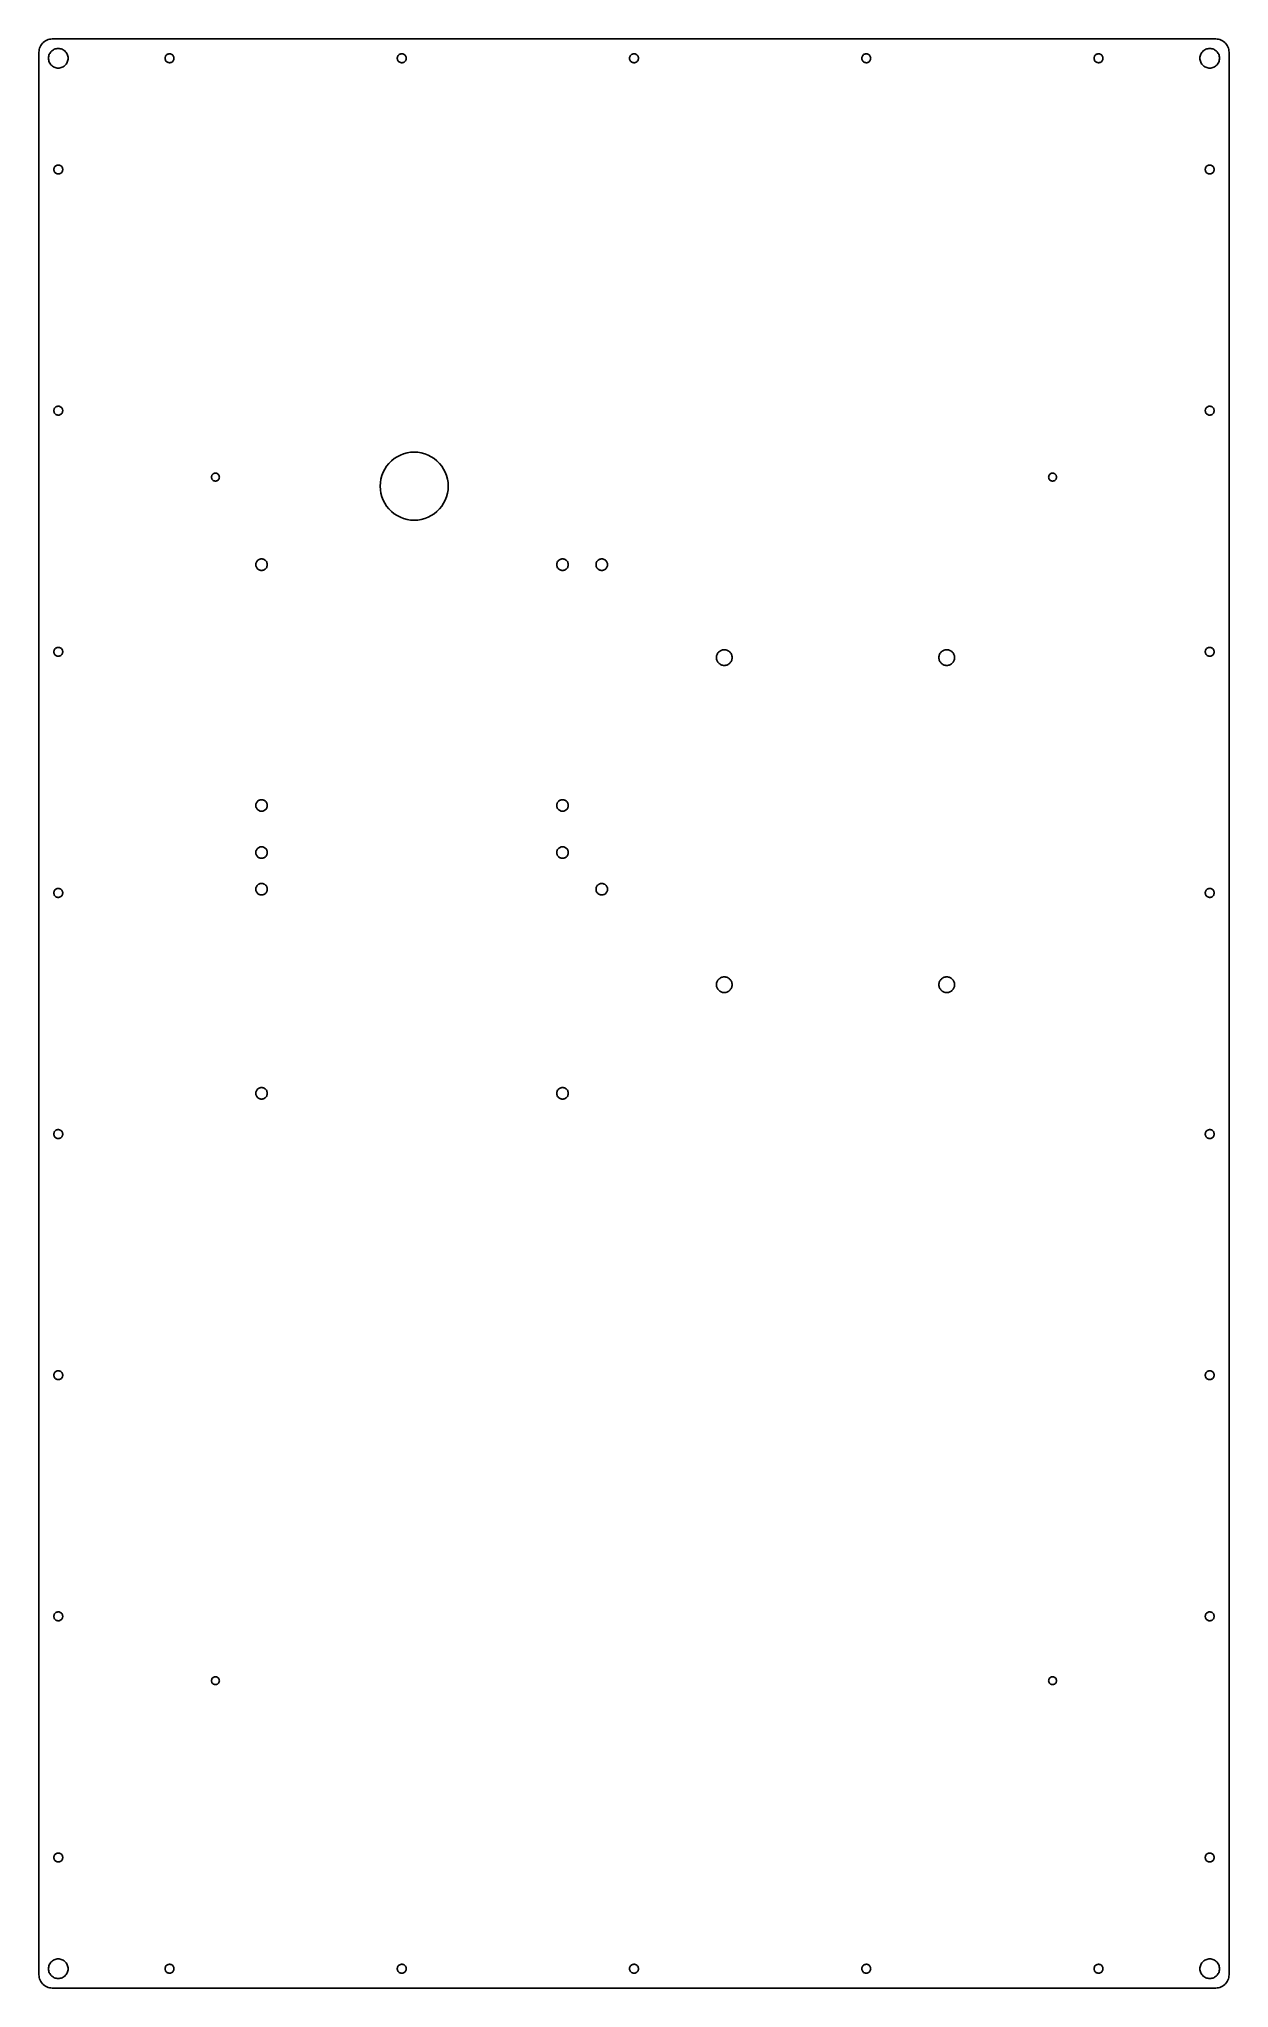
# Model space of a CAD drawing. Header units: metres. Extents: x -227 to 227, y -372 to 372.
import ezdxf

# ---------------------------------------------------------------- set-up
doc = ezdxf.new("R2010")
doc.units = ezdxf.units.M

msp = doc.modelspace()

# ---------------------------------------------------------------- linework, layer by layer
for p, q in [((-222.375, 372.375), (-222.898, 372.348)), ((222.375, 372.375), (-222.375, 372.375)), ((222.898, 372.348), (222.375, 372.375)), ((-227.348, 367.898), (-227.375, 367.375)), ((-227.375, 367.375), (-227.375, -367.375)), ((-227.266, 368.415), (-227.348, 367.898)), ((-227.13, 368.92), (-227.266, 368.415)), ((-226.943, 369.409), (-227.13, 368.92)), ((-226.705, 369.875), (-226.943, 369.409)), ((-226.42, 370.314), (-226.705, 369.875)), ((-226.091, 370.721), (-226.42, 370.314)), ((-225.721, 371.091), (-226.091, 370.721)), ((-225.314, 371.42), (-225.721, 371.091)), ((-224.875, 371.705), (-225.314, 371.42)), ((-224.409, 371.943), (-224.875, 371.705)), ((-223.92, 372.13), (-224.409, 371.943)), ((-223.415, 372.266), (-223.92, 372.13)), ((-223.75, 365), (-223.729, 365.392)), ((-223.729, 364.608), (-223.75, 365)), ((-223.729, 365.392), (-223.668, 365.78)), ((-223.668, 365.78), (-223.566, 366.159)), ((-223.566, 366.159), (-223.426, 366.525)), ((-223.426, 366.525), (-223.248, 366.875)), ((-222.898, 372.348), (-223.415, 372.266)), ((-223.248, 366.875), (-223.034, 367.204)), ((-223.034, 367.204), (-222.787, 367.509)), ((-222.787, 367.509), (-222.509, 367.787)), ((-222.509, 367.787), (-222.204, 368.034)), ((-222.204, 368.034), (-221.875, 368.248)), ((-221.875, 368.248), (-221.525, 368.426)), ((-221.525, 368.426), (-221.159, 368.566)), ((-221.159, 368.566), (-220.78, 368.668)), ((-220.78, 368.668), (-220.392, 368.729)), ((-220.392, 368.729), (-220, 368.75)), ((-220, 368.75), (-219.608, 368.729)), ((-219.608, 368.729), (-219.22, 368.668)), ((-219.22, 368.668), (-218.841, 368.566)), ((-218.841, 368.566), (-218.475, 368.426)), ((-218.475, 368.426), (-218.125, 368.248)), ((-218.125, 368.248), (-217.796, 368.034)), ((-217.796, 368.034), (-217.491, 367.787)), ((-217.491, 367.787), (-217.213, 367.509)), ((-217.213, 367.509), (-216.966, 367.204)), ((-216.966, 367.204), (-216.752, 366.875)), ((-216.752, 366.875), (-216.574, 366.525)), ((-216.574, 366.525), (-216.434, 366.159)), ((-216.434, 366.159), (-216.332, 365.78)), ((-216.332, 365.78), (-216.271, 365.392)), ((-216.271, 365.392), (-216.25, 365)), ((-216.25, 365), (-216.271, 364.608)), ((-179.195, 365.124), (-179.159, 365.37)), ((-179.195, 364.876), (-179.195, 365.124)), ((-179.159, 365.37), (-179.088, 365.607)), ((-179.088, 365.607), (-178.982, 365.832)), ((-178.982, 365.832), (-178.846, 366.039)), ((-178.846, 366.039), (-178.68, 366.224)), ((-178.68, 366.224), (-178.489, 366.383)), ((-178.489, 366.383), (-178.277, 366.512)), ((-178.277, 366.512), (-178.049, 366.609)), ((-178.049, 366.609), (-177.809, 366.672)), ((-177.809, 366.672), (-177.562, 366.699)), ((-177.562, 366.699), (-177.314, 366.69)), ((-177.314, 366.69), (-177.07, 366.645)), ((-177.07, 366.645), (-176.835, 366.565)), ((-176.835, 366.565), (-176.614, 366.451)), ((-176.614, 366.451), (-176.413, 366.307)), ((-176.413, 366.307), (-176.234, 366.134)), ((-176.234, 366.134), (-176.082, 365.938)), ((-176.082, 365.938), (-175.961, 365.722)), ((-175.961, 365.722), (-175.872, 365.49)), ((-175.872, 365.49), (-175.818, 365.248)), ((-175.818, 365.248), (-175.8, 365)), ((-175.8, 365), (-175.818, 364.752)), ((-90.4455, 365.124), (-90.4093, 365.37)), ((-90.4455, 364.876), (-90.4455, 365.124)), ((-90.4093, 365.37), (-90.3378, 365.607)), ((-90.3378, 365.607), (-90.2325, 365.832)), ((-90.2325, 365.832), (-90.0955, 366.039)), ((-90.0955, 366.039), (-89.9299, 366.224)), ((-89.9299, 366.224), (-89.7392, 366.383)), ((-89.7392, 366.383), (-89.5273, 366.512)), ((-89.5273, 366.512), (-89.2989, 366.609)), ((-89.2989, 366.609), (-89.0588, 366.672)), ((-89.0588, 366.672), (-88.8121, 366.699)), ((-88.8121, 366.699), (-88.5641, 366.69)), ((-88.5641, 366.69), (-88.32, 366.645)), ((-88.32, 366.645), (-88.0851, 366.565)), ((-88.0851, 366.565), (-87.8644, 366.451)), ((-87.8644, 366.451), (-87.6626, 366.307)), ((-87.6626, 366.307), (-87.4839, 366.134)), ((-87.4839, 366.134), (-87.3322, 365.938)), ((-87.3322, 365.938), (-87.2107, 365.722)), ((-87.2107, 365.722), (-87.1221, 365.49)), ((-87.1221, 365.49), (-87.0681, 365.248)), ((-87.0681, 365.248), (-87.05, 365)), ((-87.05, 365), (-87.0681, 364.752)), ((-1.69545, 365.124), (-1.65932, 365.37)), ((-1.69545, 364.876), (-1.69545, 365.124)), ((-1.65932, 365.37), (-1.58781, 365.607)), ((-1.58781, 365.607), (-1.48248, 365.832)), ((-1.48248, 365.832), (-1.34554, 366.039)), ((-1.34554, 366.039), (-1.17992, 366.224)), ((-1.17992, 366.224), (-0.98915, 366.383)), ((-0.98915, 366.383), (-0.7773, 366.512)), ((-0.7773, 366.512), (-0.54889, 366.609)), ((-0.54889, 366.609), (-0.30878, 366.672)), ((-0.30878, 366.672), (-0.06207, 366.699)), ((-0.06207, 366.699), (0.18593, 366.69)), ((0.18593, 366.69), (0.42998, 366.645)), ((0.42998, 366.645), (0.66487, 366.565)), ((0.66487, 366.565), (0.88559, 366.451)), ((0.88559, 366.451), (1.08743, 366.307)), ((1.08743, 366.307), (1.2661, 366.134)), ((1.2661, 366.134), (1.41779, 365.938)), ((1.41779, 365.938), (1.53926, 365.722)), ((1.53926, 365.722), (1.62791, 365.49)), ((1.62791, 365.49), (1.68187, 365.248)), ((1.68187, 365.248), (1.7, 365)), ((1.7, 365), (1.68187, 364.752)), ((87.0545, 365.124), (87.0907, 365.37)), ((87.0545, 364.876), (87.0545, 365.124)), ((87.0907, 365.37), (87.1622, 365.607)), ((87.1622, 365.607), (87.2675, 365.832)), ((87.2675, 365.832), (87.4044, 366.039)), ((87.4044, 366.039), (87.5701, 366.224)), ((87.5701, 366.224), (87.7608, 366.383)), ((87.7608, 366.383), (87.9727, 366.512)), ((87.9727, 366.512), (88.2011, 366.609)), ((88.2011, 366.609), (88.4412, 366.672)), ((88.4412, 366.672), (88.6879, 366.699)), ((88.6879, 366.699), (88.9359, 366.69)), ((88.9359, 366.69), (89.18, 366.645)), ((89.18, 366.645), (89.4149, 366.565)), ((89.4149, 366.565), (89.6356, 366.451)), ((89.6356, 366.451), (89.8374, 366.307)), ((89.8374, 366.307), (90.0161, 366.134)), ((90.0161, 366.134), (90.1678, 365.938)), ((90.1678, 365.938), (90.2893, 365.722)), ((90.2893, 365.722), (90.3779, 365.49)), ((90.3779, 365.49), (90.4319, 365.248)), ((90.4319, 365.248), (90.45, 365)), ((90.45, 365), (90.4319, 364.752)), ((175.805, 365.124), (175.841, 365.37)), ((175.805, 364.876), (175.805, 365.124)), ((175.841, 365.37), (175.912, 365.607)), ((175.912, 365.607), (176.018, 365.832)), ((176.018, 365.832), (176.154, 366.039)), ((176.154, 366.039), (176.32, 366.224)), ((176.32, 366.224), (176.511, 366.383)), ((176.511, 366.383), (176.723, 366.512)), ((176.723, 366.512), (176.951, 366.609)), ((176.951, 366.609), (177.191, 366.672)), ((177.191, 366.672), (177.438, 366.699)), ((177.438, 366.699), (177.686, 366.69)), ((177.686, 366.69), (177.93, 366.645)), ((177.93, 366.645), (178.165, 366.565)), ((178.165, 366.565), (178.386, 366.451)), ((178.386, 366.451), (178.587, 366.307)), ((178.587, 366.307), (178.766, 366.134)), ((178.766, 366.134), (178.918, 365.938)), ((178.918, 365.938), (179.039, 365.722)), ((179.039, 365.722), (179.128, 365.49)), ((179.128, 365.49), (179.182, 365.248)), ((179.182, 365.248), (179.2, 365)), ((179.2, 365), (179.182, 364.752)), ((216.25, 365), (216.271, 365.392)), ((216.271, 364.608), (216.25, 365)), ((216.271, 365.392), (216.332, 365.78)), ((216.332, 365.78), (216.434, 366.159)), ((216.434, 366.159), (216.574, 366.525)), ((216.574, 366.525), (216.752, 366.875)), ((216.752, 366.875), (216.966, 367.204)), ((216.966, 367.204), (217.213, 367.509)), ((217.213, 367.509), (217.491, 367.787)), ((217.491, 367.787), (217.796, 368.034)), ((217.796, 368.034), (218.125, 368.248)), ((218.125, 368.248), (218.475, 368.426)), ((218.475, 368.426), (218.841, 368.566)), ((218.841, 368.566), (219.22, 368.668)), ((219.22, 368.668), (219.608, 368.729)), ((219.608, 368.729), (220, 368.75)), ((220, 368.75), (220.392, 368.729)), ((220.392, 368.729), (220.78, 368.668)), ((220.78, 368.668), (221.159, 368.566)), ((221.159, 368.566), (221.525, 368.426)), ((221.525, 368.426), (221.875, 368.248)), ((221.875, 368.248), (222.204, 368.034)), ((222.204, 368.034), (222.509, 367.787)), ((222.509, 367.787), (222.787, 367.509)), ((222.787, 367.509), (223.034, 367.204)), ((223.415, 372.266), (222.898, 372.348)), ((223.034, 367.204), (223.248, 366.875)), ((223.248, 366.875), (223.426, 366.525)), ((223.92, 372.13), (223.415, 372.266)), ((223.426, 366.525), (223.566, 366.159)), ((223.566, 366.159), (223.668, 365.78)), ((223.668, 365.78), (223.729, 365.392)), ((223.729, 365.392), (223.75, 365)), ((223.75, 365), (223.729, 364.608)), ((224.409, 371.943), (223.92, 372.13)), ((224.875, 371.705), (224.409, 371.943)), ((225.314, 371.42), (224.875, 371.705)), ((225.721, 371.091), (225.314, 371.42)), ((226.091, 370.721), (225.721, 371.091)), ((226.42, 370.314), (226.091, 370.721)), ((226.705, 369.875), (226.42, 370.314)), ((226.943, 369.409), (226.705, 369.875)), ((227.13, 368.92), (226.943, 369.409)), ((227.266, 368.415), (227.13, 368.92)), ((227.348, 367.898), (227.266, 368.415)), ((227.375, 367.375), (227.348, 367.898)), ((227.375, -367.375), (227.375, 367.375)), ((-223.668, 364.22), (-223.729, 364.608)), ((-223.566, 363.841), (-223.668, 364.22)), ((-223.426, 363.475), (-223.566, 363.841)), ((-223.248, 363.125), (-223.426, 363.475)), ((-223.034, 362.796), (-223.248, 363.125)), ((-222.787, 362.491), (-223.034, 362.796)), ((-222.509, 362.213), (-222.787, 362.491)), ((-222.204, 361.966), (-222.509, 362.213)), ((-221.875, 361.752), (-222.204, 361.966)), ((-221.525, 361.574), (-221.875, 361.752)), ((-221.159, 361.434), (-221.525, 361.574)), ((-220.78, 361.332), (-221.159, 361.434)), ((-220.392, 361.271), (-220.78, 361.332)), ((-220, 361.25), (-220.392, 361.271)), ((-219.608, 361.271), (-220, 361.25)), ((-219.22, 361.332), (-219.608, 361.271)), ((-218.841, 361.434), (-219.22, 361.332)), ((-218.475, 361.574), (-218.841, 361.434)), ((-218.125, 361.752), (-218.475, 361.574)), ((-217.796, 361.966), (-218.125, 361.752)), ((-217.491, 362.213), (-217.796, 361.966)), ((-217.213, 362.491), (-217.491, 362.213)), ((-216.966, 362.796), (-217.213, 362.491)), ((-216.752, 363.125), (-216.966, 362.796)), ((-216.574, 363.475), (-216.752, 363.125)), ((-216.434, 363.841), (-216.574, 363.475)), ((-216.332, 364.22), (-216.434, 363.841)), ((-216.271, 364.608), (-216.332, 364.22)), ((-179.159, 364.63), (-179.195, 364.876)), ((-179.088, 364.393), (-179.159, 364.63)), ((-178.982, 364.168), (-179.088, 364.393)), ((-178.846, 363.961), (-178.982, 364.168)), ((-178.68, 363.776), (-178.846, 363.961)), ((-178.489, 363.617), (-178.68, 363.776)), ((-178.277, 363.488), (-178.489, 363.617)), ((-178.049, 363.391), (-178.277, 363.488)), ((-177.809, 363.328), (-178.049, 363.391)), ((-177.562, 363.301), (-177.809, 363.328)), ((-177.314, 363.31), (-177.562, 363.301)), ((-177.07, 363.355), (-177.314, 363.31)), ((-176.835, 363.435), (-177.07, 363.355)), ((-176.614, 363.549), (-176.835, 363.435)), ((-176.413, 363.693), (-176.614, 363.549)), ((-176.234, 363.866), (-176.413, 363.693)), ((-176.082, 364.062), (-176.234, 363.866)), ((-175.961, 364.278), (-176.082, 364.062)), ((-175.872, 364.51), (-175.961, 364.278)), ((-175.818, 364.752), (-175.872, 364.51)), ((-90.4093, 364.63), (-90.4455, 364.876)), ((-90.3378, 364.393), (-90.4093, 364.63)), ((-90.2325, 364.168), (-90.3378, 364.393)), ((-90.0955, 363.961), (-90.2325, 364.168)), ((-89.9299, 363.776), (-90.0955, 363.961)), ((-89.7392, 363.617), (-89.9299, 363.776)), ((-89.5273, 363.488), (-89.7392, 363.617)), ((-89.2989, 363.391), (-89.5273, 363.488)), ((-89.0588, 363.328), (-89.2989, 363.391)), ((-88.8121, 363.301), (-89.0588, 363.328)), ((-88.5641, 363.31), (-88.8121, 363.301)), ((-88.32, 363.355), (-88.5641, 363.31)), ((-88.0851, 363.435), (-88.32, 363.355)), ((-87.8644, 363.549), (-88.0851, 363.435)), ((-87.6626, 363.693), (-87.8644, 363.549)), ((-87.4839, 363.866), (-87.6626, 363.693)), ((-87.3322, 364.062), (-87.4839, 363.866)), ((-87.2107, 364.278), (-87.3322, 364.062)), ((-87.1221, 364.51), (-87.2107, 364.278)), ((-87.0681, 364.752), (-87.1221, 364.51)), ((-1.65932, 364.63), (-1.69545, 364.876)), ((-1.58781, 364.393), (-1.65932, 364.63)), ((-1.48248, 364.168), (-1.58781, 364.393)), ((-1.34554, 363.961), (-1.48248, 364.168)), ((-1.17992, 363.776), (-1.34554, 363.961)), ((-0.98915, 363.617), (-1.17992, 363.776)), ((-0.7773, 363.488), (-0.98915, 363.617)), ((-0.54889, 363.391), (-0.7773, 363.488)), ((-0.30878, 363.328), (-0.54889, 363.391)), ((-0.06207, 363.301), (-0.30878, 363.328)), ((0.18593, 363.31), (-0.06207, 363.301)), ((0.42998, 363.355), (0.18593, 363.31)), ((0.66487, 363.435), (0.42998, 363.355)), ((0.88559, 363.549), (0.66487, 363.435)), ((1.08743, 363.693), (0.88559, 363.549)), ((1.2661, 363.866), (1.08743, 363.693)), ((1.41779, 364.062), (1.2661, 363.866)), ((1.53926, 364.278), (1.41779, 364.062)), ((1.62791, 364.51), (1.53926, 364.278)), ((1.68187, 364.752), (1.62791, 364.51)), ((87.0907, 364.63), (87.0545, 364.876)), ((87.1622, 364.393), (87.0907, 364.63)), ((87.2675, 364.168), (87.1622, 364.393)), ((87.4044, 363.961), (87.2675, 364.168)), ((87.5701, 363.776), (87.4044, 363.961)), ((87.7608, 363.617), (87.5701, 363.776)), ((87.9727, 363.488), (87.7608, 363.617)), ((88.2011, 363.391), (87.9727, 363.488)), ((88.4412, 363.328), (88.2011, 363.391)), ((88.6879, 363.301), (88.4412, 363.328)), ((88.9359, 363.31), (88.6879, 363.301)), ((89.18, 363.355), (88.9359, 363.31)), ((89.4149, 363.435), (89.18, 363.355)), ((89.6356, 363.549), (89.4149, 363.435)), ((89.8374, 363.693), (89.6356, 363.549)), ((90.0161, 363.866), (89.8374, 363.693)), ((90.1678, 364.062), (90.0161, 363.866)), ((90.2893, 364.278), (90.1678, 364.062)), ((90.3779, 364.51), (90.2893, 364.278)), ((90.4319, 364.752), (90.3779, 364.51)), ((175.841, 364.63), (175.805, 364.876)), ((175.912, 364.393), (175.841, 364.63)), ((176.018, 364.168), (175.912, 364.393)), ((176.154, 363.961), (176.018, 364.168)), ((176.32, 363.776), (176.154, 363.961)), ((176.511, 363.617), (176.32, 363.776)), ((176.723, 363.488), (176.511, 363.617)), ((176.951, 363.391), (176.723, 363.488)), ((177.191, 363.328), (176.951, 363.391)), ((177.438, 363.301), (177.191, 363.328)), ((177.686, 363.31), (177.438, 363.301)), ((177.93, 363.355), (177.686, 363.31)), ((178.165, 363.435), (177.93, 363.355)), ((178.386, 363.549), (178.165, 363.435)), ((178.587, 363.693), (178.386, 363.549)), ((178.766, 363.866), (178.587, 363.693)), ((178.918, 364.062), (178.766, 363.866)), ((179.039, 364.278), (178.918, 364.062)), ((179.128, 364.51), (179.039, 364.278)), ((179.182, 364.752), (179.128, 364.51)), ((216.332, 364.22), (216.271, 364.608)), ((216.434, 363.841), (216.332, 364.22)), ((216.574, 363.475), (216.434, 363.841)), ((216.752, 363.125), (216.574, 363.475)), ((216.966, 362.796), (216.752, 363.125)), ((217.213, 362.491), (216.966, 362.796)), ((217.491, 362.213), (217.213, 362.491)), ((217.796, 361.966), (217.491, 362.213)), ((218.125, 361.752), (217.796, 361.966)), ((218.475, 361.574), (218.125, 361.752)), ((218.841, 361.434), (218.475, 361.574)), ((219.22, 361.332), (218.841, 361.434)), ((219.608, 361.271), (219.22, 361.332)), ((220, 361.25), (219.608, 361.271)), ((220.392, 361.271), (220, 361.25)), ((220.78, 361.332), (220.392, 361.271)), ((221.159, 361.434), (220.78, 361.332)), ((221.525, 361.574), (221.159, 361.434)), ((221.875, 361.752), (221.525, 361.574)), ((222.204, 361.966), (221.875, 361.752)), ((222.509, 362.213), (222.204, 361.966)), ((222.787, 362.491), (222.509, 362.213)), ((223.034, 362.796), (222.787, 362.491)), ((223.248, 363.125), (223.034, 362.796)), ((223.426, 363.475), (223.248, 363.125)), ((223.566, 363.841), (223.426, 363.475)), ((223.668, 364.22), (223.566, 363.841)), ((223.729, 364.608), (223.668, 364.22)), ((-221.7, 322.5), (-221.682, 322.748)), ((-221.682, 322.252), (-221.7, 322.5)), ((-221.682, 322.748), (-221.628, 322.99)), ((-221.628, 322.01), (-221.682, 322.252)), ((-221.628, 322.99), (-221.539, 323.222)), ((-221.539, 321.778), (-221.628, 322.01)), ((-221.539, 323.222), (-221.418, 323.438)), ((-221.418, 321.562), (-221.539, 321.778)), ((-221.418, 323.438), (-221.266, 323.634)), ((-221.266, 321.366), (-221.418, 321.562)), ((-221.266, 323.634), (-221.087, 323.807)), ((-221.087, 321.193), (-221.266, 321.366)), ((-221.087, 323.807), (-220.886, 323.951)), ((-220.886, 321.049), (-221.087, 321.193)), ((-220.886, 323.951), (-220.665, 324.065)), ((-220.665, 320.935), (-220.886, 321.049)), ((-220.665, 324.065), (-220.43, 324.145)), ((-220.43, 320.855), (-220.665, 320.935)), ((-220.43, 324.145), (-220.186, 324.19)), ((-220.186, 320.81), (-220.43, 320.855)), ((-220.186, 324.19), (-219.938, 324.199)), ((-219.938, 320.801), (-220.186, 320.81)), ((-219.938, 324.199), (-219.691, 324.172)), ((-219.691, 320.828), (-219.938, 320.801)), ((-219.691, 324.172), (-219.451, 324.109)), ((-219.451, 320.891), (-219.691, 320.828)), ((-219.451, 324.109), (-219.223, 324.012)), ((-219.223, 320.988), (-219.451, 320.891)), ((-219.223, 324.012), (-219.011, 323.883)), ((-219.011, 321.117), (-219.223, 320.988)), ((-219.011, 323.883), (-218.82, 323.724)), ((-218.82, 321.276), (-219.011, 321.117)), ((-218.82, 323.724), (-218.654, 323.539)), ((-218.654, 321.461), (-218.82, 321.276)), ((-218.654, 323.539), (-218.518, 323.332)), ((-218.518, 321.668), (-218.654, 321.461)), ((-218.518, 323.332), (-218.412, 323.107)), ((-218.412, 321.893), (-218.518, 321.668)), ((-218.412, 323.107), (-218.341, 322.87)), ((-218.341, 322.13), (-218.412, 321.893)), ((-218.341, 322.87), (-218.305, 322.624)), ((-218.305, 322.376), (-218.341, 322.13)), ((-218.305, 322.624), (-218.305, 322.376)), ((218.305, 322.624), (218.341, 322.87)), ((218.305, 322.376), (218.305, 322.624)), ((218.341, 322.13), (218.305, 322.376)), ((218.341, 322.87), (218.412, 323.107)), ((218.412, 321.893), (218.341, 322.13)), ((218.412, 323.107), (218.518, 323.332)), ((218.518, 321.668), (218.412, 321.893)), ((218.518, 323.332), (218.654, 323.539)), ((218.654, 321.461), (218.518, 321.668)), ((218.654, 323.539), (218.82, 323.724)), ((218.82, 321.276), (218.654, 321.461)), ((218.82, 323.724), (219.011, 323.883)), ((219.011, 321.117), (218.82, 321.276)), ((219.011, 323.883), (219.223, 324.012)), ((219.223, 320.988), (219.011, 321.117)), ((219.223, 324.012), (219.451, 324.109)), ((219.451, 320.891), (219.223, 320.988)), ((219.451, 324.109), (219.691, 324.172)), ((219.691, 320.828), (219.451, 320.891)), ((219.691, 324.172), (219.938, 324.199)), ((219.938, 320.801), (219.691, 320.828)), ((219.938, 324.199), (220.186, 324.19)), ((220.186, 320.81), (219.938, 320.801)), ((220.186, 324.19), (220.43, 324.145)), ((220.43, 320.855), (220.186, 320.81)), ((220.43, 324.145), (220.665, 324.065)), ((220.665, 320.935), (220.43, 320.855)), ((220.665, 324.065), (220.886, 323.951)), ((220.886, 321.049), (220.665, 320.935)), ((220.886, 323.951), (221.087, 323.807)), ((221.087, 321.193), (220.886, 321.049)), ((221.087, 323.807), (221.266, 323.634)), ((221.266, 321.366), (221.087, 321.193)), ((221.266, 323.634), (221.418, 323.438)), ((221.418, 321.562), (221.266, 321.366)), ((221.418, 323.438), (221.539, 323.222)), ((221.539, 321.778), (221.418, 321.562)), ((221.539, 323.222), (221.628, 322.99)), ((221.628, 322.01), (221.539, 321.778)), ((221.628, 322.99), (221.682, 322.748)), ((221.682, 322.252), (221.628, 322.01)), ((221.682, 322.748), (221.7, 322.5)), ((221.7, 322.5), (221.682, 322.252)), ((-221.628, 230.847), (-221.539, 231.079)), ((-221.539, 231.079), (-221.418, 231.295)), ((-221.418, 231.295), (-221.266, 231.492)), ((-221.266, 231.492), (-221.087, 231.664)), ((-221.087, 231.664), (-220.886, 231.808)), ((-220.886, 231.808), (-220.665, 231.922)), ((-220.665, 231.922), (-220.43, 232.002)), ((-220.43, 232.002), (-220.186, 232.047)), ((-220.186, 232.047), (-219.938, 232.056)), ((-219.938, 232.056), (-219.691, 232.029)), ((-219.691, 232.029), (-219.451, 231.966)), ((-219.451, 231.966), (-219.223, 231.869)), ((-219.223, 231.869), (-219.011, 231.74)), ((-219.011, 231.74), (-218.82, 231.581)), ((-218.82, 231.581), (-218.654, 231.396)), ((-218.654, 231.396), (-218.518, 231.189)), ((-218.518, 231.189), (-218.412, 230.964)), ((-218.412, 230.964), (-218.341, 230.727)), ((218.341, 230.727), (218.412, 230.964)), ((218.412, 230.964), (218.518, 231.189)), ((218.518, 231.189), (218.654, 231.396)), ((218.654, 231.396), (218.82, 231.581)), ((218.82, 231.581), (219.011, 231.74)), ((219.011, 231.74), (219.223, 231.869)), ((219.223, 231.869), (219.451, 231.966)), ((219.451, 231.966), (219.691, 232.029)), ((219.691, 232.029), (219.938, 232.056)), ((219.938, 232.056), (220.186, 232.047)), ((220.186, 232.047), (220.43, 232.002)), ((220.43, 232.002), (220.665, 231.922)), ((220.665, 231.922), (220.886, 231.808)), ((220.886, 231.808), (221.087, 231.664)), ((221.087, 231.664), (221.266, 231.492)), ((221.266, 231.492), (221.418, 231.295)), ((221.418, 231.295), (221.539, 231.079)), ((221.539, 231.079), (221.628, 230.847)), ((-221.7, 230.357), (-221.682, 230.605)), ((-221.682, 230.11), (-221.7, 230.357)), ((-221.682, 230.605), (-221.628, 230.847)), ((-221.628, 229.867), (-221.682, 230.11)), ((-221.539, 229.636), (-221.628, 229.867)), ((-221.418, 229.419), (-221.539, 229.636)), ((-221.266, 229.223), (-221.418, 229.419)), ((-221.087, 229.05), (-221.266, 229.223)), ((-220.886, 228.906), (-221.087, 229.05)), ((-220.665, 228.793), (-220.886, 228.906)), ((-220.43, 228.712), (-220.665, 228.793)), ((-220.186, 228.667), (-220.43, 228.712)), ((-219.938, 228.658), (-220.186, 228.667)), ((-219.691, 228.685), (-219.938, 228.658)), ((-219.451, 228.748), (-219.691, 228.685)), ((-219.223, 228.845), (-219.451, 228.748)), ((-219.011, 228.975), (-219.223, 228.845)), ((-218.82, 229.133), (-219.011, 228.975)), ((-218.654, 229.318), (-218.82, 229.133)), ((-218.518, 229.525), (-218.654, 229.318)), ((-218.412, 229.75), (-218.518, 229.525)), ((-218.341, 229.988), (-218.412, 229.75)), ((-218.341, 230.727), (-218.305, 230.481)), ((-218.305, 230.233), (-218.341, 229.988)), ((-218.305, 230.481), (-218.305, 230.233)), ((218.305, 230.481), (218.341, 230.727)), ((218.305, 230.233), (218.305, 230.481)), ((218.341, 229.988), (218.305, 230.233)), ((218.412, 229.75), (218.341, 229.988)), ((218.518, 229.525), (218.412, 229.75)), ((218.654, 229.318), (218.518, 229.525)), ((218.82, 229.133), (218.654, 229.318)), ((219.011, 228.975), (218.82, 229.133)), ((219.223, 228.845), (219.011, 228.975)), ((219.451, 228.748), (219.223, 228.845)), ((219.691, 228.685), (219.451, 228.748)), ((219.938, 228.658), (219.691, 228.685)), ((220.186, 228.667), (219.938, 228.658)), ((220.43, 228.712), (220.186, 228.667)), ((220.665, 228.793), (220.43, 228.712)), ((220.886, 228.906), (220.665, 228.793)), ((221.087, 229.05), (220.886, 228.906)), ((221.266, 229.223), (221.087, 229.05)), ((221.418, 229.419), (221.266, 229.223)), ((221.539, 229.636), (221.418, 229.419)), ((221.628, 229.867), (221.539, 229.636)), ((221.628, 230.847), (221.682, 230.605)), ((221.682, 230.11), (221.628, 229.867)), ((221.682, 230.605), (221.7, 230.357)), ((221.7, 230.357), (221.682, 230.11)), ((-95.2583, 208), (-94.5172, 209.141)), ((-94.5172, 209.141), (-93.6609, 210.199)), ((-93.6609, 210.199), (-92.6987, 211.161)), ((-92.6987, 211.161), (-91.6412, 212.017)), ((-91.6412, 212.017), (-90.5, 212.758)), ((-90.5, 212.758), (-89.2876, 213.376)), ((-89.2876, 213.376), (-88.0172, 213.864)), ((-88.0172, 213.864), (-86.7029, 214.216)), ((-86.7029, 214.216), (-85.3589, 214.429)), ((-85.3589, 214.429), (-84, 214.5)), ((-84, 214.5), (-82.6411, 214.429)), ((-82.6411, 214.429), (-81.2971, 214.216)), ((-81.2971, 214.216), (-79.9828, 213.864)), ((-79.9828, 213.864), (-78.7124, 213.376)), ((-78.7124, 213.376), (-77.5, 212.758)), ((-77.5, 212.758), (-76.3588, 212.017)), ((-76.3588, 212.017), (-75.3013, 211.161)), ((-75.3013, 211.161), (-74.3391, 210.199)), ((-74.3391, 210.199), (-73.4828, 209.141)), ((-73.4828, 209.141), (-72.7417, 208)), ((-161.45, 204.95), (-161.43, 205.197)), ((-161.43, 204.703), (-161.45, 204.95)), ((-161.43, 205.197), (-161.369, 205.437)), ((-161.369, 204.463), (-161.43, 204.703)), ((-161.369, 205.437), (-161.269, 205.664)), ((-161.269, 204.236), (-161.369, 204.463)), ((-161.269, 205.664), (-161.134, 205.871)), ((-161.134, 204.029), (-161.269, 204.236)), ((-161.134, 205.871), (-160.966, 206.054)), ((-160.966, 203.846), (-161.134, 204.029)), ((-160.966, 206.054), (-160.77, 206.206)), ((-160.77, 203.694), (-160.966, 203.846)), ((-160.77, 206.206), (-160.553, 206.324)), ((-160.553, 203.576), (-160.77, 203.694)), ((-160.553, 206.324), (-160.318, 206.404)), ((-160.318, 203.496), (-160.553, 203.576)), ((-160.318, 206.404), (-160.074, 206.445)), ((-160.074, 203.455), (-160.318, 203.496)), ((-160.074, 206.445), (-159.826, 206.445)), ((-159.826, 203.455), (-160.074, 203.455)), ((-159.826, 206.445), (-159.582, 206.404)), ((-159.582, 203.496), (-159.826, 203.455)), ((-159.582, 206.404), (-159.347, 206.324)), ((-159.347, 203.576), (-159.582, 203.496)), ((-159.347, 206.324), (-159.13, 206.206)), ((-159.13, 203.694), (-159.347, 203.576)), ((-159.13, 206.206), (-158.934, 206.054)), ((-158.934, 203.846), (-159.13, 203.694)), ((-158.934, 206.054), (-158.766, 205.871)), ((-158.766, 204.029), (-158.934, 203.846)), ((-158.766, 205.871), (-158.631, 205.664)), ((-158.631, 204.236), (-158.766, 204.029)), ((-158.631, 205.664), (-158.531, 205.437)), ((-158.531, 204.463), (-158.631, 204.236)), ((-158.531, 205.437), (-158.47, 205.197)), ((-158.47, 204.703), (-158.531, 204.463)), ((-158.47, 205.197), (-158.45, 204.95)), ((-158.45, 204.95), (-158.47, 204.703)), ((-97, 201.5), (-96.9288, 202.859)), ((-96.9288, 200.141), (-97, 201.5)), ((-96.9288, 202.859), (-96.7159, 204.203)), ((-96.7159, 204.203), (-96.3637, 205.517)), ((-96.3637, 205.517), (-95.8761, 206.788)), ((-95.8761, 206.788), (-95.2583, 208)), ((-72.7417, 208), (-72.1239, 206.788)), ((-72.1239, 206.788), (-71.6363, 205.517)), ((-71.6363, 205.517), (-71.2841, 204.203)), ((-71.2841, 204.203), (-71.0712, 202.859)), ((-71.0712, 202.859), (-71, 201.5)), ((-71, 201.5), (-71.0712, 200.141)), ((158.45, 204.95), (158.47, 205.197)), ((158.47, 204.703), (158.45, 204.95)), ((158.47, 205.197), (158.531, 205.437)), ((158.531, 204.463), (158.47, 204.703)), ((158.531, 205.437), (158.631, 205.664)), ((158.631, 204.236), (158.531, 204.463)), ((158.631, 205.664), (158.766, 205.871)), ((158.766, 204.029), (158.631, 204.236)), ((158.766, 205.871), (158.934, 206.054)), ((158.934, 203.846), (158.766, 204.029)), ((158.934, 206.054), (159.13, 206.206)), ((159.13, 203.694), (158.934, 203.846)), ((159.13, 206.206), (159.347, 206.324)), ((159.347, 203.576), (159.13, 203.694)), ((159.347, 206.324), (159.582, 206.404)), ((159.582, 203.496), (159.347, 203.576)), ((159.582, 206.404), (159.826, 206.445)), ((159.826, 203.455), (159.582, 203.496)), ((159.826, 206.445), (160.074, 206.445)), ((160.074, 203.455), (159.826, 203.455)), ((160.074, 206.445), (160.318, 206.404)), ((160.318, 203.496), (160.074, 203.455)), ((160.318, 206.404), (160.553, 206.324)), ((160.553, 203.576), (160.318, 203.496)), ((160.553, 206.324), (160.77, 206.206)), ((160.77, 203.694), (160.553, 203.576)), ((160.77, 206.206), (160.966, 206.054)), ((160.966, 203.846), (160.77, 203.694)), ((160.966, 206.054), (161.134, 205.871)), ((161.134, 204.029), (160.966, 203.846)), ((161.134, 205.871), (161.269, 205.664)), ((161.269, 204.236), (161.134, 204.029)), ((161.269, 205.664), (161.369, 205.437)), ((161.369, 204.463), (161.269, 204.236)), ((161.369, 205.437), (161.43, 205.197)), ((161.43, 204.703), (161.369, 204.463)), ((161.43, 205.197), (161.45, 204.95)), ((161.45, 204.95), (161.43, 204.703)), ((-96.7159, 198.797), (-96.9288, 200.141)), ((-96.3637, 197.483), (-96.7159, 198.797)), ((-95.8761, 196.212), (-96.3637, 197.483)), ((-95.2583, 195), (-95.8761, 196.212)), ((-94.5172, 193.859), (-95.2583, 195)), ((-93.6609, 192.801), (-94.5172, 193.859)), ((-73.4828, 193.859), (-74.3391, 192.801)), ((-72.7417, 195), (-73.4828, 193.859)), ((-72.1239, 196.212), (-72.7417, 195)), ((-71.6363, 197.483), (-72.1239, 196.212)), ((-71.2841, 198.797), (-71.6363, 197.483)), ((-71.0712, 200.141), (-71.2841, 198.797)), ((-92.6987, 191.839), (-93.6609, 192.801)), ((-91.6412, 190.983), (-92.6987, 191.839)), ((-90.5, 190.242), (-91.6412, 190.983)), ((-89.2876, 189.624), (-90.5, 190.242)), ((-88.0172, 189.136), (-89.2876, 189.624)), ((-86.7029, 188.784), (-88.0172, 189.136)), ((-85.3589, 188.571), (-86.7029, 188.784)), ((-84, 188.5), (-85.3589, 188.571)), ((-82.6411, 188.571), (-84, 188.5)), ((-81.2971, 188.784), (-82.6411, 188.571)), ((-79.9828, 189.136), (-81.2971, 188.784)), ((-78.7124, 189.624), (-79.9828, 189.136)), ((-77.5, 190.242), (-78.7124, 189.624)), ((-76.3588, 190.983), (-77.5, 190.242)), ((-75.3013, 191.839), (-76.3588, 190.983)), ((-74.3391, 192.801), (-75.3013, 191.839)), ((-144.52, 171.5), (-144.506, 171.746)), ((-144.506, 171.254), (-144.52, 171.5)), ((-144.506, 171.746), (-144.465, 171.99)), ((-144.465, 171.99), (-144.397, 172.227)), ((-144.397, 172.227), (-144.302, 172.455)), ((-144.302, 172.455), (-144.183, 172.67)), ((-144.183, 172.67), (-144.04, 172.872)), ((-144.04, 172.872), (-143.876, 173.056)), ((-143.876, 173.056), (-143.692, 173.22)), ((-143.692, 173.22), (-143.49, 173.363)), ((-143.49, 173.363), (-143.275, 173.482)), ((-143.275, 173.482), (-143.047, 173.577)), ((-143.047, 173.577), (-142.81, 173.645)), ((-142.81, 173.645), (-142.566, 173.686)), ((-142.566, 173.686), (-142.32, 173.7)), ((-142.32, 173.7), (-142.074, 173.686)), ((-142.074, 173.686), (-141.83, 173.645)), ((-141.83, 173.645), (-141.593, 173.577)), ((-141.593, 173.577), (-141.365, 173.482)), ((-141.365, 173.482), (-141.15, 173.363)), ((-141.15, 173.363), (-140.948, 173.22)), ((-140.948, 173.22), (-140.764, 173.056)), ((-140.764, 173.056), (-140.6, 172.872)), ((-140.6, 172.872), (-140.457, 172.67)), ((-140.457, 172.67), (-140.338, 172.455)), ((-140.338, 172.455), (-140.243, 172.227)), ((-140.243, 172.227), (-140.175, 171.99)), ((-140.175, 171.99), (-140.134, 171.746)), ((-140.134, 171.746), (-140.12, 171.5)), ((-140.12, 171.5), (-140.134, 171.254)), ((-29.52, 171.5), (-29.5062, 171.746)), ((-29.5062, 171.254), (-29.52, 171.5)), ((-29.5062, 171.746), (-29.4648, 171.99)), ((-29.4648, 171.99), (-29.3965, 172.227)), ((-29.3965, 172.227), (-29.3021, 172.455)), ((-29.3021, 172.455), (-29.1828, 172.67)), ((-29.1828, 172.67), (-29.04, 172.872)), ((-29.04, 172.872), (-28.8756, 173.056)), ((-28.8756, 173.056), (-28.6917, 173.22)), ((-28.6917, 173.22), (-28.4905, 173.363)), ((-28.4905, 173.363), (-28.2745, 173.482)), ((-28.2745, 173.482), (-28.0466, 173.577)), ((-28.0466, 173.577), (-27.8095, 173.645)), ((-27.8095, 173.645), (-27.5663, 173.686)), ((-27.5663, 173.686), (-27.32, 173.7)), ((-27.32, 173.7), (-27.0737, 173.686)), ((-27.0737, 173.686), (-26.8304, 173.645)), ((-26.8304, 173.645), (-26.5934, 173.577)), ((-26.5934, 173.577), (-26.3654, 173.482)), ((-26.3654, 173.482), (-26.1495, 173.363)), ((-26.1495, 173.363), (-25.9483, 173.22)), ((-25.9483, 173.22), (-25.7644, 173.056)), ((-25.7644, 173.056), (-25.6, 172.872)), ((-25.6, 172.872), (-25.4572, 172.67)), ((-25.4572, 172.67), (-25.3379, 172.455)), ((-25.3379, 172.455), (-25.2435, 172.227)), ((-25.2435, 172.227), (-25.1752, 171.99)), ((-25.1752, 171.99), (-25.1338, 171.746)), ((-25.1338, 171.746), (-25.12, 171.5)), ((-25.12, 171.5), (-25.1338, 171.254)), ((-14.52, 171.5), (-14.5062, 171.746)), ((-14.5062, 171.254), (-14.52, 171.5)), ((-14.5062, 171.746), (-14.4648, 171.99)), ((-14.4648, 171.99), (-14.3965, 172.227)), ((-14.3965, 172.227), (-14.3021, 172.455)), ((-14.3021, 172.455), (-14.1828, 172.67)), ((-14.1828, 172.67), (-14.04, 172.872)), ((-14.04, 172.872), (-13.8756, 173.056)), ((-13.8756, 173.056), (-13.6917, 173.22)), ((-13.6917, 173.22), (-13.4905, 173.363)), ((-13.4905, 173.363), (-13.2745, 173.482)), ((-13.2745, 173.482), (-13.0466, 173.577)), ((-13.0466, 173.577), (-12.8095, 173.645)), ((-12.8095, 173.645), (-12.5663, 173.686)), ((-12.5663, 173.686), (-12.32, 173.7)), ((-12.32, 173.7), (-12.0737, 173.686)), ((-12.0737, 173.686), (-11.8304, 173.645)), ((-11.8304, 173.645), (-11.5934, 173.577)), ((-11.5934, 173.577), (-11.3654, 173.482)), ((-11.3654, 173.482), (-11.1495, 173.363)), ((-11.1495, 173.363), (-10.9483, 173.22)), ((-10.9483, 173.22), (-10.7644, 173.056)), ((-10.7644, 173.056), (-10.6, 172.872)), ((-10.6, 172.872), (-10.4572, 172.67)), ((-10.4572, 172.67), (-10.3379, 172.455)), ((-10.3379, 172.455), (-10.2435, 172.227)), ((-10.2435, 172.227), (-10.1752, 171.99)), ((-10.1752, 171.99), (-10.1338, 171.746)), ((-10.1338, 171.746), (-10.12, 171.5)), ((-10.12, 171.5), (-10.1338, 171.254)), ((-144.465, 171.01), (-144.506, 171.254)), ((-144.397, 170.773), (-144.465, 171.01)), ((-144.302, 170.545), (-144.397, 170.773)), ((-144.183, 170.33), (-144.302, 170.545)), ((-144.04, 170.128), (-144.183, 170.33)), ((-143.876, 169.944), (-144.04, 170.128)), ((-143.692, 169.78), (-143.876, 169.944)), ((-143.49, 169.637), (-143.692, 169.78)), ((-143.275, 169.518), (-143.49, 169.637)), ((-143.047, 169.423), (-143.275, 169.518)), ((-142.81, 169.355), (-143.047, 169.423)), ((-142.566, 169.314), (-142.81, 169.355)), ((-142.32, 169.3), (-142.566, 169.314)), ((-142.074, 169.314), (-142.32, 169.3)), ((-141.83, 169.355), (-142.074, 169.314)), ((-141.593, 169.423), (-141.83, 169.355)), ((-141.365, 169.518), (-141.593, 169.423)), ((-141.15, 169.637), (-141.365, 169.518)), ((-140.948, 169.78), (-141.15, 169.637)), ((-140.764, 169.944), (-140.948, 169.78)), ((-140.6, 170.128), (-140.764, 169.944)), ((-140.457, 170.33), (-140.6, 170.128)), ((-140.338, 170.545), (-140.457, 170.33)), ((-140.243, 170.773), (-140.338, 170.545)), ((-140.175, 171.01), (-140.243, 170.773)), ((-140.134, 171.254), (-140.175, 171.01)), ((-29.4648, 171.01), (-29.5062, 171.254)), ((-29.3965, 170.773), (-29.4648, 171.01)), ((-29.3021, 170.545), (-29.3965, 170.773)), ((-29.1828, 170.33), (-29.3021, 170.545)), ((-29.04, 170.128), (-29.1828, 170.33)), ((-28.8756, 169.944), (-29.04, 170.128)), ((-28.6917, 169.78), (-28.8756, 169.944)), ((-28.4905, 169.637), (-28.6917, 169.78)), ((-28.2745, 169.518), (-28.4905, 169.637)), ((-28.0466, 169.423), (-28.2745, 169.518)), ((-27.8095, 169.355), (-28.0466, 169.423)), ((-27.5663, 169.314), (-27.8095, 169.355)), ((-27.32, 169.3), (-27.5663, 169.314)), ((-27.0737, 169.314), (-27.32, 169.3)), ((-26.8304, 169.355), (-27.0737, 169.314)), ((-26.5934, 169.423), (-26.8304, 169.355)), ((-26.3654, 169.518), (-26.5934, 169.423)), ((-26.1495, 169.637), (-26.3654, 169.518)), ((-25.9483, 169.78), (-26.1495, 169.637)), ((-25.7644, 169.944), (-25.9483, 169.78)), ((-25.6, 170.128), (-25.7644, 169.944)), ((-25.4572, 170.33), (-25.6, 170.128)), ((-25.3379, 170.545), (-25.4572, 170.33)), ((-25.2435, 170.773), (-25.3379, 170.545)), ((-25.1752, 171.01), (-25.2435, 170.773)), ((-25.1338, 171.254), (-25.1752, 171.01)), ((-14.4648, 171.01), (-14.5062, 171.254)), ((-14.3965, 170.773), (-14.4648, 171.01)), ((-14.3021, 170.545), (-14.3965, 170.773)), ((-14.1828, 170.33), (-14.3021, 170.545)), ((-14.04, 170.128), (-14.1828, 170.33)), ((-13.8756, 169.944), (-14.04, 170.128)), ((-13.6917, 169.78), (-13.8756, 169.944)), ((-13.4905, 169.637), (-13.6917, 169.78)), ((-13.2745, 169.518), (-13.4905, 169.637)), ((-13.0466, 169.423), (-13.2745, 169.518)), ((-12.8095, 169.355), (-13.0466, 169.423)), ((-12.5663, 169.314), (-12.8095, 169.355)), ((-12.32, 169.3), (-12.5663, 169.314)), ((-12.0737, 169.314), (-12.32, 169.3)), ((-11.8304, 169.355), (-12.0737, 169.314)), ((-11.5934, 169.423), (-11.8304, 169.355)), ((-11.3654, 169.518), (-11.5934, 169.423)), ((-11.1495, 169.637), (-11.3654, 169.518)), ((-10.9483, 169.78), (-11.1495, 169.637)), ((-10.7644, 169.944), (-10.9483, 169.78)), ((-10.6, 170.128), (-10.7644, 169.944)), ((-10.4572, 170.33), (-10.6, 170.128)), ((-10.3379, 170.545), (-10.4572, 170.33)), ((-10.2435, 170.773), (-10.3379, 170.545)), ((-10.1752, 171.01), (-10.2435, 170.773)), ((-10.1338, 171.254), (-10.1752, 171.01)), ((-221.7, 138.214), (-221.682, 138.462)), ((-221.682, 137.967), (-221.7, 138.214)), ((-221.682, 138.462), (-221.628, 138.704)), ((-221.628, 137.725), (-221.682, 137.967)), ((-221.628, 138.704), (-221.539, 138.936)), ((-221.539, 137.493), (-221.628, 137.725)), ((-221.539, 138.936), (-221.418, 139.152)), ((-221.418, 137.276), (-221.539, 137.493)), ((-221.418, 139.152), (-221.266, 139.349)), ((-221.266, 137.08), (-221.418, 137.276)), ((-221.266, 139.349), (-221.087, 139.521)), ((-221.087, 136.908), (-221.266, 137.08)), ((-221.087, 139.521), (-220.886, 139.665)), ((-220.886, 136.763), (-221.087, 136.908)), ((-220.886, 139.665), (-220.665, 139.779)), ((-220.665, 136.65), (-220.886, 136.763)), ((-220.665, 139.779), (-220.43, 139.859)), ((-220.43, 136.57), (-220.665, 136.65)), ((-220.43, 139.859), (-220.186, 139.904)), ((-220.186, 136.524), (-220.43, 136.57)), ((-220.186, 139.904), (-219.938, 139.913)), ((-219.938, 136.515), (-220.186, 136.524)), ((-219.938, 139.913), (-219.691, 139.886)), ((-219.691, 136.543), (-219.938, 136.515)), ((-219.691, 139.886), (-219.451, 139.823)), ((-219.451, 136.605), (-219.691, 136.543)), ((-219.451, 139.823), (-219.223, 139.726)), ((-219.223, 136.702), (-219.451, 136.605)), ((-219.223, 139.726), (-219.011, 139.597)), ((-219.011, 136.832), (-219.223, 136.702)), ((-219.011, 139.597), (-218.82, 139.438)), ((-218.82, 136.99), (-219.011, 136.832)), ((-218.82, 139.438), (-218.654, 139.253)), ((-218.654, 137.175), (-218.82, 136.99)), ((-218.654, 139.253), (-218.518, 139.046)), ((-218.518, 137.382), (-218.654, 137.175)), ((-218.518, 139.046), (-218.412, 138.822)), ((-218.412, 137.607), (-218.518, 137.382)), ((-218.412, 138.822), (-218.341, 138.584)), ((-218.341, 137.845), (-218.412, 137.607)), ((-218.341, 138.584), (-218.305, 138.338)), ((-218.305, 138.09), (-218.341, 137.845)), ((-218.305, 138.338), (-218.305, 138.09)), ((31.5, 136), (31.5164, 136.314)), ((31.5164, 135.686), (31.5, 136)), ((31.5164, 136.314), (31.5656, 136.624)), ((31.5656, 135.376), (31.5164, 135.686)), ((31.5656, 136.624), (31.6468, 136.927)), ((31.6468, 135.073), (31.5656, 135.376)), ((31.6468, 136.927), (31.7594, 137.22)), ((31.7594, 134.78), (31.6468, 135.073)), ((31.7594, 137.22), (31.9019, 137.5)), ((31.9019, 134.5), (31.7594, 134.78)), ((31.9019, 137.5), (32.0729, 137.763)), ((32.0729, 134.237), (31.9019, 134.5)), ((32.0729, 137.763), (32.2706, 138.007)), ((32.2706, 133.993), (32.0729, 134.237)), ((32.2706, 138.007), (32.4926, 138.229)), ((32.4926, 138.229), (32.7366, 138.427)), ((32.7366, 138.427), (33, 138.598)), ((33, 138.598), (33.2798, 138.741)), ((33.2798, 138.741), (33.5729, 138.853)), ((33.5729, 138.853), (33.8763, 138.934)), ((33.8763, 138.934), (34.1864, 138.984)), ((34.1864, 138.984), (34.5, 139)), ((34.5, 139), (34.8136, 138.984)), ((34.8136, 138.984), (35.1237, 138.934)), ((35.1237, 138.934), (35.427, 138.853)), ((35.427, 138.853), (35.7202, 138.741)), ((35.7202, 138.741), (36, 138.598)), ((36, 138.598), (36.2634, 138.427)), ((36.2634, 138.427), (36.5074, 138.229)), ((36.5074, 138.229), (36.7294, 138.007)), ((36.7294, 138.007), (36.927, 137.763)), ((36.927, 134.237), (36.7294, 133.993)), ((36.927, 137.763), (37.0981, 137.5)), ((37.0981, 134.5), (36.927, 134.237)), ((37.0981, 137.5), (37.2406, 137.22)), ((37.2406, 134.78), (37.0981, 134.5)), ((37.2406, 137.22), (37.3532, 136.927)), ((37.3532, 135.073), (37.2406, 134.78)), ((37.3532, 136.927), (37.4344, 136.624)), ((37.4344, 135.376), (37.3532, 135.073)), ((37.4344, 136.624), (37.4836, 136.314)), ((37.4836, 135.686), (37.4344, 135.376)), ((37.4836, 136.314), (37.5, 136)), ((37.5, 136), (37.4836, 135.686)), ((116.5, 136), (116.516, 136.314)), ((116.516, 135.686), (116.5, 136)), ((116.516, 136.314), (116.566, 136.624)), ((116.566, 135.376), (116.516, 135.686)), ((116.566, 136.624), (116.647, 136.927)), ((116.647, 135.073), (116.566, 135.376)), ((116.647, 136.927), (116.759, 137.22)), ((116.759, 134.78), (116.647, 135.073)), ((116.759, 137.22), (116.902, 137.5)), ((116.902, 134.5), (116.759, 134.78)), ((116.902, 137.5), (117.073, 137.763)), ((117.073, 134.237), (116.902, 134.5)), ((117.073, 137.763), (117.271, 138.007)), ((117.271, 133.993), (117.073, 134.237)), ((117.271, 138.007), (117.493, 138.229)), ((117.493, 138.229), (117.737, 138.427)), ((117.737, 138.427), (118, 138.598)), ((118, 138.598), (118.28, 138.741)), ((118.28, 138.741), (118.573, 138.853)), ((118.573, 138.853), (118.876, 138.934)), ((118.876, 138.934), (119.186, 138.984)), ((119.186, 138.984), (119.5, 139)), ((119.5, 139), (119.814, 138.984)), ((119.814, 138.984), (120.124, 138.934)), ((120.124, 138.934), (120.427, 138.853)), ((120.427, 138.853), (120.72, 138.741)), ((120.72, 138.741), (121, 138.598)), ((121, 138.598), (121.263, 138.427)), ((121.263, 138.427), (121.507, 138.229)), ((121.507, 138.229), (121.729, 138.007)), ((121.729, 138.007), (121.927, 137.763)), ((121.927, 134.237), (121.729, 133.993)), ((121.927, 137.763), (122.098, 137.5)), ((122.098, 134.5), (121.927, 134.237)), ((122.098, 137.5), (122.241, 137.22)), ((122.241, 134.78), (122.098, 134.5)), ((122.241, 137.22), (122.353, 136.927)), ((122.353, 135.073), (122.241, 134.78)), ((122.353, 136.927), (122.434, 136.624)), ((122.434, 135.376), (122.353, 135.073)), ((122.434, 136.624), (122.484, 136.314)), ((122.484, 135.686), (122.434, 135.376)), ((122.484, 136.314), (122.5, 136)), ((122.5, 136), (122.484, 135.686)), ((218.305, 138.338), (218.341, 138.584)), ((218.305, 138.09), (218.305, 138.338)), ((218.341, 137.845), (218.305, 138.09)), ((218.341, 138.584), (218.412, 138.822)), ((218.412, 137.607), (218.341, 137.845)), ((218.412, 138.822), (218.518, 139.046)), ((218.518, 137.382), (218.412, 137.607)), ((218.518, 139.046), (218.654, 139.253)), ((218.654, 137.175), (218.518, 137.382)), ((218.654, 139.253), (218.82, 139.438)), ((218.82, 136.99), (218.654, 137.175)), ((218.82, 139.438), (219.011, 139.597)), ((219.011, 136.832), (218.82, 136.99)), ((219.011, 139.597), (219.223, 139.726)), ((219.223, 136.702), (219.011, 136.832)), ((219.223, 139.726), (219.451, 139.823)), ((219.451, 136.605), (219.223, 136.702)), ((219.451, 139.823), (219.691, 139.886)), ((219.691, 136.543), (219.451, 136.605)), ((219.691, 139.886), (219.938, 139.913)), ((219.938, 136.515), (219.691, 136.543)), ((219.938, 139.913), (220.186, 139.904)), ((220.186, 136.524), (219.938, 136.515)), ((220.186, 139.904), (220.43, 139.859)), ((220.43, 136.57), (220.186, 136.524)), ((220.43, 139.859), (220.665, 139.779)), ((220.665, 136.65), (220.43, 136.57)), ((220.665, 139.779), (220.886, 139.665)), ((220.886, 136.763), (220.665, 136.65)), ((220.886, 139.665), (221.087, 139.521)), ((221.087, 136.908), (220.886, 136.763)), ((221.087, 139.521), (221.266, 139.349)), ((221.266, 137.08), (221.087, 136.908)), ((221.266, 139.349), (221.418, 139.152)), ((221.418, 137.276), (221.266, 137.08)), ((221.418, 139.152), (221.539, 138.936)), ((221.539, 137.493), (221.418, 137.276)), ((221.539, 138.936), (221.628, 138.704)), ((221.628, 137.725), (221.539, 137.493)), ((221.628, 138.704), (221.682, 138.462)), ((221.682, 137.967), (221.628, 137.725)), ((221.682, 138.462), (221.7, 138.214)), ((221.7, 138.214), (221.682, 137.967)), ((32.4926, 133.771), (32.2706, 133.993)), ((32.7366, 133.573), (32.4926, 133.771)), ((33, 133.402), (32.7366, 133.573)), ((33.2798, 133.259), (33, 133.402)), ((33.5729, 133.147), (33.2798, 133.259)), ((33.8763, 133.066), (33.5729, 133.147)), ((34.1864, 133.016), (33.8763, 133.066)), ((34.5, 133), (34.1864, 133.016)), ((34.8136, 133.016), (34.5, 133)), ((35.1237, 133.066), (34.8136, 133.016)), ((35.427, 133.147), (35.1237, 133.066)), ((35.7202, 133.259), (35.427, 133.147)), ((36, 133.402), (35.7202, 133.259)), ((36.2634, 133.573), (36, 133.402)), ((36.5074, 133.771), (36.2634, 133.573)), ((36.7294, 133.993), (36.5074, 133.771)), ((117.493, 133.771), (117.271, 133.993)), ((117.737, 133.573), (117.493, 133.771)), ((118, 133.402), (117.737, 133.573)), ((118.28, 133.259), (118, 133.402)), ((118.573, 133.147), (118.28, 133.259)), ((118.876, 133.066), (118.573, 133.147)), ((119.186, 133.016), (118.876, 133.066)), ((119.5, 133), (119.186, 133.016)), ((119.814, 133.016), (119.5, 133)), ((120.124, 133.066), (119.814, 133.016)), ((120.427, 133.147), (120.124, 133.066)), ((120.72, 133.259), (120.427, 133.147)), ((121, 133.402), (120.72, 133.259)), ((121.263, 133.573), (121, 133.402)), ((121.507, 133.771), (121.263, 133.573)), ((121.729, 133.993), (121.507, 133.771)), ((-144.52, 79.5), (-144.506, 79.7463)), ((-144.506, 79.2537), (-144.52, 79.5)), ((-144.506, 79.7463), (-144.465, 79.9895)), ((-144.465, 79.0105), (-144.506, 79.2537)), ((-144.465, 79.9895), (-144.397, 80.2266)), ((-144.397, 78.7734), (-144.465, 79.0105)), ((-144.397, 80.2266), (-144.302, 80.4545)), ((-144.302, 78.5455), (-144.397, 78.7734)), ((-144.302, 80.4545), (-144.183, 80.6705)), ((-144.183, 78.3295), (-144.302, 78.5455)), ((-144.183, 80.6705), (-144.04, 80.8717)), ((-144.04, 78.1283), (-144.183, 78.3295)), ((-144.04, 80.8717), (-143.876, 81.0556)), ((-143.876, 77.9444), (-144.04, 78.1283)), ((-143.876, 81.0556), (-143.692, 81.22)), ((-143.692, 77.78), (-143.876, 77.9444)), ((-143.692, 81.22), (-143.49, 81.3628)), ((-143.49, 77.6372), (-143.692, 77.78)), ((-143.49, 81.3628), (-143.275, 81.4821)), ((-143.275, 77.5179), (-143.49, 77.6372)), ((-143.275, 81.4821), (-143.047, 81.5765)), ((-143.047, 77.4234), (-143.275, 77.5179)), ((-143.047, 81.5765), (-142.81, 81.6448)), ((-142.81, 77.3551), (-143.047, 77.4234)), ((-142.81, 81.6448), (-142.566, 81.6862)), ((-142.566, 77.3138), (-142.81, 77.3551)), ((-142.566, 81.6862), (-142.32, 81.7)), ((-142.32, 77.3), (-142.566, 77.3138)), ((-142.32, 81.7), (-142.074, 81.6862)), ((-142.074, 77.3138), (-142.32, 77.3)), ((-142.074, 81.6862), (-141.83, 81.6448)), ((-141.83, 77.3551), (-142.074, 77.3138)), ((-141.83, 81.6448), (-141.593, 81.5765)), ((-141.593, 77.4234), (-141.83, 77.3551)), ((-141.593, 81.5765), (-141.365, 81.4821)), ((-141.365, 77.5179), (-141.593, 77.4234)), ((-141.365, 81.4821), (-141.15, 81.3628)), ((-141.15, 77.6372), (-141.365, 77.5179)), ((-141.15, 81.3628), (-140.948, 81.22)), ((-140.948, 77.78), (-141.15, 77.6372)), ((-140.948, 81.22), (-140.764, 81.0556)), ((-140.764, 77.9444), (-140.948, 77.78)), ((-140.764, 81.0556), (-140.6, 80.8717)), ((-140.6, 78.1283), (-140.764, 77.9444)), ((-140.6, 80.8717), (-140.457, 80.6705)), ((-140.457, 78.3295), (-140.6, 78.1283)), ((-140.457, 80.6705), (-140.338, 80.4545)), ((-140.338, 78.5455), (-140.457, 78.3295)), ((-140.338, 80.4545), (-140.243, 80.2266)), ((-140.243, 78.7734), (-140.338, 78.5455)), ((-140.243, 80.2266), (-140.175, 79.9895)), ((-140.175, 79.0105), (-140.243, 78.7734)), ((-140.175, 79.9895), (-140.134, 79.7463)), ((-140.134, 79.2537), (-140.175, 79.0105)), ((-140.134, 79.7463), (-140.12, 79.5)), ((-140.12, 79.5), (-140.134, 79.2537)), ((-29.52, 79.5), (-29.5062, 79.7463)), ((-29.5062, 79.2537), (-29.52, 79.5)), ((-29.5062, 79.7463), (-29.4648, 79.9895)), ((-29.4648, 79.0105), (-29.5062, 79.2537)), ((-29.4648, 79.9895), (-29.3965, 80.2266)), ((-29.3965, 78.7734), (-29.4648, 79.0105)), ((-29.3965, 80.2266), (-29.3021, 80.4545)), ((-29.3021, 78.5455), (-29.3965, 78.7734)), ((-29.3021, 80.4545), (-29.1828, 80.6705)), ((-29.1828, 78.3295), (-29.3021, 78.5455)), ((-29.1828, 80.6705), (-29.04, 80.8717)), ((-29.04, 78.1283), (-29.1828, 78.3295)), ((-29.04, 80.8717), (-28.8756, 81.0556)), ((-28.8756, 77.9444), (-29.04, 78.1283)), ((-28.8756, 81.0556), (-28.6917, 81.22)), ((-28.6917, 77.78), (-28.8756, 77.9444)), ((-28.6917, 81.22), (-28.4905, 81.3628)), ((-28.4905, 77.6372), (-28.6917, 77.78)), ((-28.4905, 81.3628), (-28.2745, 81.4821)), ((-28.2745, 77.5179), (-28.4905, 77.6372)), ((-28.2745, 81.4821), (-28.0466, 81.5765)), ((-28.0466, 77.4234), (-28.2745, 77.5179)), ((-28.0466, 81.5765), (-27.8095, 81.6448)), ((-27.8095, 77.3551), (-28.0466, 77.4234)), ((-27.8095, 81.6448), (-27.5663, 81.6862)), ((-27.5663, 77.3138), (-27.8095, 77.3551)), ((-27.5663, 81.6862), (-27.32, 81.7)), ((-27.32, 77.3), (-27.5663, 77.3138)), ((-27.32, 81.7), (-27.0737, 81.6862)), ((-27.0737, 77.3138), (-27.32, 77.3)), ((-27.0737, 81.6862), (-26.8304, 81.6448)), ((-26.8304, 77.3551), (-27.0737, 77.3138)), ((-26.8304, 81.6448), (-26.5934, 81.5765)), ((-26.5934, 77.4234), (-26.8304, 77.3551)), ((-26.5934, 81.5765), (-26.3654, 81.4821)), ((-26.3654, 77.5179), (-26.5934, 77.4234)), ((-26.3654, 81.4821), (-26.1495, 81.3628)), ((-26.1495, 77.6372), (-26.3654, 77.5179)), ((-26.1495, 81.3628), (-25.9483, 81.22)), ((-25.9483, 77.78), (-26.1495, 77.6372)), ((-25.9483, 81.22), (-25.7644, 81.0556)), ((-25.7644, 77.9444), (-25.9483, 77.78)), ((-25.7644, 81.0556), (-25.6, 80.8717)), ((-25.6, 78.1283), (-25.7644, 77.9444)), ((-25.6, 80.8717), (-25.4572, 80.6705)), ((-25.4572, 78.3295), (-25.6, 78.1283)), ((-25.4572, 80.6705), (-25.3379, 80.4545)), ((-25.3379, 78.5455), (-25.4572, 78.3295)), ((-25.3379, 80.4545), (-25.2435, 80.2266)), ((-25.2435, 78.7734), (-25.3379, 78.5455)), ((-25.2435, 80.2266), (-25.1752, 79.9895)), ((-25.1752, 79.0105), (-25.2435, 78.7734)), ((-25.1752, 79.9895), (-25.1338, 79.7463)), ((-25.1338, 79.2537), (-25.1752, 79.0105)), ((-25.1338, 79.7463), (-25.12, 79.5)), ((-25.12, 79.5), (-25.1338, 79.2537)), ((-144.52, 61.5), (-144.506, 61.7463)), ((-144.506, 61.2537), (-144.52, 61.5)), ((-144.506, 61.7463), (-144.465, 61.9895)), ((-144.465, 61.0105), (-144.506, 61.2537)), ((-144.465, 61.9895), (-144.397, 62.2266)), ((-144.397, 60.7734), (-144.465, 61.0105)), ((-144.397, 62.2266), (-144.302, 62.4545)), ((-144.302, 60.5455), (-144.397, 60.7734)), ((-144.302, 62.4545), (-144.183, 62.6705)), ((-144.183, 60.3295), (-144.302, 60.5455)), ((-144.183, 62.6705), (-144.04, 62.8717)), ((-144.04, 60.1283), (-144.183, 60.3295)), ((-144.04, 62.8717), (-143.876, 63.0556)), ((-143.876, 59.9444), (-144.04, 60.1283)), ((-143.876, 63.0556), (-143.692, 63.22)), ((-143.692, 59.78), (-143.876, 59.9444)), ((-143.692, 63.22), (-143.49, 63.3628)), ((-143.49, 59.6372), (-143.692, 59.78)), ((-143.49, 63.3628), (-143.275, 63.4821)), ((-143.275, 59.5179), (-143.49, 59.6372)), ((-143.275, 63.4821), (-143.047, 63.5765)), ((-143.047, 63.5765), (-142.81, 63.6448)), ((-142.81, 63.6448), (-142.566, 63.6862)), ((-142.566, 63.6862), (-142.32, 63.7)), ((-142.32, 63.7), (-142.074, 63.6862)), ((-142.074, 63.6862), (-141.83, 63.6448)), ((-141.83, 63.6448), (-141.593, 63.5765)), ((-141.593, 63.5765), (-141.365, 63.4821)), ((-141.365, 63.4821), (-141.15, 63.3628)), ((-141.15, 59.6372), (-141.365, 59.5179)), ((-141.15, 63.3628), (-140.948, 63.22)), ((-140.948, 59.78), (-141.15, 59.6372)), ((-140.948, 63.22), (-140.764, 63.0556)), ((-140.764, 59.9444), (-140.948, 59.78)), ((-140.764, 63.0556), (-140.6, 62.8717)), ((-140.6, 60.1283), (-140.764, 59.9444)), ((-140.6, 62.8717), (-140.457, 62.6705)), ((-140.457, 60.3295), (-140.6, 60.1283)), ((-140.457, 62.6705), (-140.338, 62.4545)), ((-140.338, 60.5455), (-140.457, 60.3295)), ((-140.338, 62.4545), (-140.243, 62.2266)), ((-140.243, 60.7734), (-140.338, 60.5455)), ((-140.243, 62.2266), (-140.175, 61.9895)), ((-140.175, 61.0105), (-140.243, 60.7734)), ((-140.175, 61.9895), (-140.134, 61.7463)), ((-140.134, 61.2537), (-140.175, 61.0105)), ((-140.134, 61.7463), (-140.12, 61.5)), ((-140.12, 61.5), (-140.134, 61.2537)), ((-29.52, 61.5), (-29.5062, 61.7463)), ((-29.5062, 61.2537), (-29.52, 61.5)), ((-29.5062, 61.7463), (-29.4648, 61.9895)), ((-29.4648, 61.0105), (-29.5062, 61.2537)), ((-29.4648, 61.9895), (-29.3965, 62.2266)), ((-29.3965, 60.7734), (-29.4648, 61.0105)), ((-29.3965, 62.2266), (-29.3021, 62.4545)), ((-29.3021, 60.5455), (-29.3965, 60.7734)), ((-29.3021, 62.4545), (-29.1828, 62.6705)), ((-29.1828, 60.3295), (-29.3021, 60.5455)), ((-29.1828, 62.6705), (-29.04, 62.8717)), ((-29.04, 60.1283), (-29.1828, 60.3295)), ((-29.04, 62.8717), (-28.8756, 63.0556)), ((-28.8756, 59.9444), (-29.04, 60.1283)), ((-28.8756, 63.0556), (-28.6917, 63.22)), ((-28.6917, 59.78), (-28.8756, 59.9444)), ((-28.6917, 63.22), (-28.4905, 63.3628)), ((-28.4905, 59.6372), (-28.6917, 59.78)), ((-28.4905, 63.3628), (-28.2745, 63.4821)), ((-28.2745, 59.5179), (-28.4905, 59.6372)), ((-28.2745, 63.4821), (-28.0466, 63.5765)), ((-28.0466, 63.5765), (-27.8095, 63.6448)), ((-27.8095, 63.6448), (-27.5663, 63.6862)), ((-27.5663, 63.6862), (-27.32, 63.7)), ((-27.32, 63.7), (-27.0737, 63.6862)), ((-27.0737, 63.6862), (-26.8304, 63.6448)), ((-26.8304, 63.6448), (-26.5934, 63.5765)), ((-26.5934, 63.5765), (-26.3654, 63.4821)), ((-26.3654, 63.4821), (-26.1495, 63.3628)), ((-26.1495, 59.6372), (-26.3654, 59.5179)), ((-26.1495, 63.3628), (-25.9483, 63.22)), ((-25.9483, 59.78), (-26.1495, 59.6372)), ((-25.9483, 63.22), (-25.7644, 63.0556)), ((-25.7644, 59.9444), (-25.9483, 59.78)), ((-25.7644, 63.0556), (-25.6, 62.8717)), ((-25.6, 60.1283), (-25.7644, 59.9444)), ((-25.6, 62.8717), (-25.4572, 62.6705)), ((-25.4572, 60.3295), (-25.6, 60.1283)), ((-25.4572, 62.6705), (-25.3379, 62.4545)), ((-25.3379, 60.5455), (-25.4572, 60.3295)), ((-25.3379, 62.4545), (-25.2435, 62.2266)), ((-25.2435, 60.7734), (-25.3379, 60.5455)), ((-25.2435, 62.2266), (-25.1752, 61.9895)), ((-25.1752, 61.0105), (-25.2435, 60.7734)), ((-25.1752, 61.9895), (-25.1338, 61.7463)), ((-25.1338, 61.2537), (-25.1752, 61.0105)), ((-25.1338, 61.7463), (-25.12, 61.5)), ((-25.12, 61.5), (-25.1338, 61.2537)), ((-143.047, 59.4234), (-143.275, 59.5179)), ((-142.81, 59.3551), (-143.047, 59.4234)), ((-142.566, 59.3138), (-142.81, 59.3551)), ((-142.32, 59.3), (-142.566, 59.3138)), ((-142.074, 59.3138), (-142.32, 59.3)), ((-141.83, 59.3551), (-142.074, 59.3138)), ((-141.593, 59.4234), (-141.83, 59.3551)), ((-141.365, 59.5179), (-141.593, 59.4234)), ((-28.0466, 59.4234), (-28.2745, 59.5179)), ((-27.8095, 59.3551), (-28.0466, 59.4234)), ((-27.5663, 59.3138), (-27.8095, 59.3551)), ((-27.32, 59.3), (-27.5663, 59.3138)), ((-27.0737, 59.3138), (-27.32, 59.3)), ((-26.8304, 59.3551), (-27.0737, 59.3138)), ((-26.5934, 59.4234), (-26.8304, 59.3551)), ((-26.3654, 59.5179), (-26.5934, 59.4234)), ((-221.7, 46.0714), (-221.682, 46.3189)), ((-221.682, 45.8239), (-221.7, 46.0714)), ((-221.682, 46.3189), (-221.628, 46.5612)), ((-221.628, 45.5816), (-221.682, 45.8239)), ((-221.628, 46.5612), (-221.539, 46.793)), ((-221.539, 45.3499), (-221.628, 45.5816)), ((-221.539, 46.793), (-221.418, 47.0094)), ((-221.418, 45.1334), (-221.539, 45.3499)), ((-221.418, 47.0094), (-221.266, 47.2059)), ((-221.266, 44.937), (-221.418, 45.1334)), ((-221.266, 47.2059), (-221.087, 47.3781)), ((-221.087, 44.7647), (-221.266, 44.937)), ((-221.087, 47.3781), (-220.886, 47.5225)), ((-220.886, 44.6203), (-221.087, 44.7647)), ((-220.886, 47.5225), (-220.665, 47.636)), ((-220.665, 47.636), (-220.43, 47.7161)), ((-220.43, 47.7161), (-220.186, 47.7612)), ((-220.186, 47.7612), (-219.938, 47.7703)), ((-219.938, 47.7703), (-219.691, 47.7431)), ((-219.691, 47.7431), (-219.451, 47.6804)), ((-219.451, 47.6804), (-219.223, 47.5833)), ((-219.223, 47.5833), (-219.011, 47.454)), ((-219.011, 44.6888), (-219.223, 44.5595)), ((-219.011, 47.454), (-218.82, 47.2953)), ((-218.82, 44.8476), (-219.011, 44.6888)), ((-218.82, 47.2953), (-218.654, 47.1104)), ((-218.654, 45.0324), (-218.82, 44.8476)), ((-218.654, 47.1104), (-218.518, 46.9034)), ((-218.518, 45.2394), (-218.654, 45.0324)), ((-218.518, 46.9034), (-218.412, 46.6787)), ((-218.412, 45.4641), (-218.518, 45.2394)), ((-218.412, 46.6787), (-218.341, 46.4411)), ((-218.341, 45.7018), (-218.412, 45.4641)), ((-218.341, 46.4411), (-218.305, 46.1955)), ((-218.305, 45.9473), (-218.341, 45.7018)), ((-218.305, 46.1955), (-218.305, 45.9473)), ((-144.52, 47.5), (-144.506, 47.7463)), ((-144.506, 47.2537), (-144.52, 47.5)), ((-144.506, 47.7463), (-144.465, 47.9895)), ((-144.465, 47.0105), (-144.506, 47.2537)), ((-144.465, 47.9895), (-144.397, 48.2266)), ((-144.397, 46.7734), (-144.465, 47.0105)), ((-144.397, 48.2266), (-144.302, 48.4545)), ((-144.302, 46.5455), (-144.397, 46.7734)), ((-144.302, 48.4545), (-144.183, 48.6705)), ((-144.183, 46.3295), (-144.302, 46.5455)), ((-144.183, 48.6705), (-144.04, 48.8717)), ((-144.04, 46.1283), (-144.183, 46.3295)), ((-144.04, 48.8717), (-143.876, 49.0556)), ((-143.876, 45.9444), (-144.04, 46.1283)), ((-143.876, 49.0556), (-143.692, 49.22)), ((-143.692, 45.78), (-143.876, 45.9444)), ((-143.692, 49.22), (-143.49, 49.3628)), ((-143.49, 45.6372), (-143.692, 45.78)), ((-143.49, 49.3628), (-143.275, 49.4821)), ((-143.275, 45.5179), (-143.49, 45.6372)), ((-143.275, 49.4821), (-143.047, 49.5765)), ((-143.047, 45.4234), (-143.275, 45.5179)), ((-143.047, 49.5765), (-142.81, 49.6448)), ((-142.81, 45.3551), (-143.047, 45.4234)), ((-142.81, 49.6448), (-142.566, 49.6862)), ((-142.566, 45.3138), (-142.81, 45.3551)), ((-142.566, 49.6862), (-142.32, 49.7)), ((-142.32, 45.3), (-142.566, 45.3138)), ((-142.32, 49.7), (-142.074, 49.6862)), ((-142.074, 45.3138), (-142.32, 45.3)), ((-142.074, 49.6862), (-141.83, 49.6448)), ((-141.83, 45.3551), (-142.074, 45.3138)), ((-141.83, 49.6448), (-141.593, 49.5765)), ((-141.593, 45.4234), (-141.83, 45.3551)), ((-141.593, 49.5765), (-141.365, 49.4821)), ((-141.365, 45.5179), (-141.593, 45.4234)), ((-141.365, 49.4821), (-141.15, 49.3628)), ((-141.15, 45.6372), (-141.365, 45.5179)), ((-141.15, 49.3628), (-140.948, 49.22)), ((-140.948, 45.78), (-141.15, 45.6372)), ((-140.948, 49.22), (-140.764, 49.0556)), ((-140.764, 45.9444), (-140.948, 45.78)), ((-140.764, 49.0556), (-140.6, 48.8717)), ((-140.6, 46.1283), (-140.764, 45.9444)), ((-140.6, 48.8717), (-140.457, 48.6705)), ((-140.457, 46.3295), (-140.6, 46.1283)), ((-140.457, 48.6705), (-140.338, 48.4545)), ((-140.338, 46.5455), (-140.457, 46.3295)), ((-140.338, 48.4545), (-140.243, 48.2266)), ((-140.243, 46.7734), (-140.338, 46.5455)), ((-140.243, 48.2266), (-140.175, 47.9895)), ((-140.175, 47.0105), (-140.243, 46.7734)), ((-140.175, 47.9895), (-140.134, 47.7463)), ((-140.134, 47.2537), (-140.175, 47.0105)), ((-140.134, 47.7463), (-140.12, 47.5)), ((-140.12, 47.5), (-140.134, 47.2537)), ((-14.52, 47.5), (-14.5062, 47.7463)), ((-14.5062, 47.2537), (-14.52, 47.5)), ((-14.5062, 47.7463), (-14.4648, 47.9895)), ((-14.4648, 47.0105), (-14.5062, 47.2537)), ((-14.4648, 47.9895), (-14.3965, 48.2266)), ((-14.3965, 46.7734), (-14.4648, 47.0105)), ((-14.3965, 48.2266), (-14.3021, 48.4545)), ((-14.3021, 46.5455), (-14.3965, 46.7734)), ((-14.3021, 48.4545), (-14.1828, 48.6705)), ((-14.1828, 46.3295), (-14.3021, 46.5455)), ((-14.1828, 48.6705), (-14.04, 48.8717)), ((-14.04, 46.1283), (-14.1828, 46.3295)), ((-14.04, 48.8717), (-13.8756, 49.0556)), ((-13.8756, 45.9444), (-14.04, 46.1283)), ((-13.8756, 49.0556), (-13.6917, 49.22)), ((-13.6917, 45.78), (-13.8756, 45.9444)), ((-13.6917, 49.22), (-13.4905, 49.3628)), ((-13.4905, 45.6372), (-13.6917, 45.78)), ((-13.4905, 49.3628), (-13.2745, 49.4821)), ((-13.2745, 45.5179), (-13.4905, 45.6372)), ((-13.2745, 49.4821), (-13.0466, 49.5765)), ((-13.0466, 45.4234), (-13.2745, 45.5179)), ((-13.0466, 49.5765), (-12.8095, 49.6448)), ((-12.8095, 45.3551), (-13.0466, 45.4234)), ((-12.8095, 49.6448), (-12.5663, 49.6862)), ((-12.5663, 45.3138), (-12.8095, 45.3551)), ((-12.5663, 49.6862), (-12.32, 49.7)), ((-12.32, 45.3), (-12.5663, 45.3138)), ((-12.32, 49.7), (-12.0737, 49.6862)), ((-12.0737, 45.3138), (-12.32, 45.3)), ((-12.0737, 49.6862), (-11.8304, 49.6448)), ((-11.8304, 45.3551), (-12.0737, 45.3138)), ((-11.8304, 49.6448), (-11.5934, 49.5765)), ((-11.5934, 45.4234), (-11.8304, 45.3551)), ((-11.5934, 49.5765), (-11.3654, 49.4821)), ((-11.3654, 45.5179), (-11.5934, 45.4234)), ((-11.3654, 49.4821), (-11.1495, 49.3628)), ((-11.1495, 45.6372), (-11.3654, 45.5179)), ((-11.1495, 49.3628), (-10.9483, 49.22)), ((-10.9483, 45.78), (-11.1495, 45.6372)), ((-10.9483, 49.22), (-10.7644, 49.0556)), ((-10.7644, 45.9444), (-10.9483, 45.78)), ((-10.7644, 49.0556), (-10.6, 48.8717)), ((-10.6, 46.1283), (-10.7644, 45.9444)), ((-10.6, 48.8717), (-10.4572, 48.6705)), ((-10.4572, 46.3295), (-10.6, 46.1283)), ((-10.4572, 48.6705), (-10.3379, 48.4545)), ((-10.3379, 46.5455), (-10.4572, 46.3295)), ((-10.3379, 48.4545), (-10.2435, 48.2266)), ((-10.2435, 46.7734), (-10.3379, 46.5455)), ((-10.2435, 48.2266), (-10.1752, 47.9895)), ((-10.1752, 47.0105), (-10.2435, 46.7734)), ((-10.1752, 47.9895), (-10.1338, 47.7463)), ((-10.1338, 47.2537), (-10.1752, 47.0105)), ((-10.1338, 47.7463), (-10.12, 47.5)), ((-10.12, 47.5), (-10.1338, 47.2537)), ((218.305, 46.1955), (218.341, 46.4411)), ((218.305, 45.9473), (218.305, 46.1955)), ((218.341, 45.7018), (218.305, 45.9473)), ((218.341, 46.4411), (218.412, 46.6787)), ((218.412, 45.4641), (218.341, 45.7018)), ((218.412, 46.6787), (218.518, 46.9034)), ((218.518, 45.2394), (218.412, 45.4641)), ((218.518, 46.9034), (218.654, 47.1104)), ((218.654, 45.0324), (218.518, 45.2394)), ((218.654, 47.1104), (218.82, 47.2953)), ((218.82, 44.8476), (218.654, 45.0324)), ((218.82, 47.2953), (219.011, 47.454)), ((219.011, 44.6888), (218.82, 44.8476)), ((219.011, 47.454), (219.223, 47.5833)), ((219.223, 44.5595), (219.011, 44.6888)), ((219.223, 47.5833), (219.451, 47.6804)), ((219.451, 47.6804), (219.691, 47.7431)), ((219.691, 47.7431), (219.938, 47.7703)), ((219.938, 47.7703), (220.186, 47.7612)), ((220.186, 47.7612), (220.43, 47.7161)), ((220.43, 47.7161), (220.665, 47.636)), ((220.665, 47.636), (220.886, 47.5225)), ((220.886, 47.5225), (221.087, 47.3781)), ((221.087, 44.7647), (220.886, 44.6203)), ((221.087, 47.3781), (221.266, 47.2059)), ((221.266, 44.937), (221.087, 44.7647)), ((221.266, 47.2059), (221.418, 47.0094)), ((221.418, 45.1334), (221.266, 44.937)), ((221.418, 47.0094), (221.539, 46.793)), ((221.539, 45.3499), (221.418, 45.1334)), ((221.539, 46.793), (221.628, 46.5612)), ((221.628, 45.5816), (221.539, 45.3499)), ((221.628, 46.5612), (221.682, 46.3189)), ((221.682, 45.8239), (221.628, 45.5816)), ((221.682, 46.3189), (221.7, 46.0714)), ((221.7, 46.0714), (221.682, 45.8239)), ((-220.665, 44.5068), (-220.886, 44.6203)), ((-220.43, 44.4267), (-220.665, 44.5068)), ((-220.186, 44.3816), (-220.43, 44.4267)), ((-219.938, 44.3726), (-220.186, 44.3816)), ((-219.691, 44.3997), (-219.938, 44.3726)), ((-219.451, 44.4625), (-219.691, 44.3997)), ((-219.223, 44.5595), (-219.451, 44.4625)), ((219.451, 44.4625), (219.223, 44.5595)), ((219.691, 44.3997), (219.451, 44.4625)), ((219.938, 44.3726), (219.691, 44.3997)), ((220.186, 44.3816), (219.938, 44.3726)), ((220.43, 44.4267), (220.186, 44.3816)), ((220.665, 44.5068), (220.43, 44.4267)), ((220.886, 44.6203), (220.665, 44.5068)), ((31.5, 11), (31.5164, 11.3136)), ((31.5164, 10.6864), (31.5, 11)), ((31.5164, 11.3136), (31.5656, 11.6237)), ((31.5656, 10.3763), (31.5164, 10.6864)), ((31.5656, 11.6237), (31.6468, 11.927)), ((31.6468, 10.0729), (31.5656, 10.3763)), ((31.6468, 11.927), (31.7594, 12.2202)), ((31.7594, 9.77979), (31.6468, 10.0729)), ((31.7594, 12.2202), (31.9019, 12.5)), ((31.9019, 9.5), (31.7594, 9.77979)), ((31.9019, 12.5), (32.0729, 12.7634)), ((32.0729, 9.23663), (31.9019, 9.5)), ((32.0729, 12.7634), (32.2706, 13.0074)), ((32.2706, 8.9926), (32.0729, 9.23663)), ((32.2706, 13.0074), (32.4926, 13.2294)), ((32.4926, 8.77055), (32.2706, 8.9926)), ((32.4926, 13.2294), (32.7366, 13.427)), ((32.7366, 8.57294), (32.4926, 8.77055)), ((32.7366, 13.427), (33, 13.5981)), ((33, 8.40192), (32.7366, 8.57294)), ((33, 13.5981), (33.2798, 13.7406)), ((33.2798, 8.25935), (33, 8.40192)), ((33.2798, 13.7406), (33.5729, 13.8532)), ((33.5729, 8.14682), (33.2798, 8.25935)), ((33.5729, 13.8532), (33.8763, 13.9344)), ((33.8763, 8.06555), (33.5729, 8.14682)), ((33.8763, 13.9344), (34.1864, 13.9836)), ((34.1864, 8.01643), (33.8763, 8.06555)), ((34.1864, 13.9836), (34.5, 14)), ((34.5, 8), (34.1864, 8.01643)), ((34.5, 14), (34.8136, 13.9836)), ((34.8136, 8.01643), (34.5, 8)), ((34.8136, 13.9836), (35.1237, 13.9344)), ((35.1237, 8.06555), (34.8136, 8.01643)), ((35.1237, 13.9344), (35.427, 13.8532)), ((35.427, 8.14682), (35.1237, 8.06555)), ((35.427, 13.8532), (35.7202, 13.7406)), ((35.7202, 8.25935), (35.427, 8.14682)), ((35.7202, 13.7406), (36, 13.5981)), ((36, 8.40192), (35.7202, 8.25935)), ((36, 13.5981), (36.2634, 13.427)), ((36.2634, 8.57294), (36, 8.40192)), ((36.2634, 13.427), (36.5074, 13.2294)), ((36.5074, 8.77055), (36.2634, 8.57294)), ((36.5074, 13.2294), (36.7294, 13.0074)), ((36.7294, 8.9926), (36.5074, 8.77055)), ((36.7294, 13.0074), (36.927, 12.7634)), ((36.927, 9.23663), (36.7294, 8.9926)), ((36.927, 12.7634), (37.0981, 12.5)), ((37.0981, 9.5), (36.927, 9.23663)), ((37.0981, 12.5), (37.2406, 12.2202)), ((37.2406, 9.77979), (37.0981, 9.5)), ((37.2406, 12.2202), (37.3532, 11.927)), ((37.3532, 10.0729), (37.2406, 9.77979)), ((37.3532, 11.927), (37.4344, 11.6237)), ((37.4344, 10.3763), (37.3532, 10.0729)), ((37.4344, 11.6237), (37.4836, 11.3136)), ((37.4836, 10.6864), (37.4344, 10.3763)), ((37.4836, 11.3136), (37.5, 11)), ((37.5, 11), (37.4836, 10.6864)), ((116.5, 11), (116.516, 11.3136)), ((116.516, 10.6864), (116.5, 11)), ((116.516, 11.3136), (116.566, 11.6237)), ((116.566, 10.3763), (116.516, 10.6864)), ((116.566, 11.6237), (116.647, 11.927)), ((116.647, 10.0729), (116.566, 10.3763)), ((116.647, 11.927), (116.759, 12.2202)), ((116.759, 9.77979), (116.647, 10.0729)), ((116.759, 12.2202), (116.902, 12.5)), ((116.902, 9.5), (116.759, 9.77979)), ((116.902, 12.5), (117.073, 12.7634)), ((117.073, 9.23663), (116.902, 9.5)), ((117.073, 12.7634), (117.271, 13.0074)), ((117.271, 8.9926), (117.073, 9.23663)), ((117.271, 13.0074), (117.493, 13.2294)), ((117.493, 8.77055), (117.271, 8.9926)), ((117.493, 13.2294), (117.737, 13.427)), ((117.737, 8.57294), (117.493, 8.77055)), ((117.737, 13.427), (118, 13.5981)), ((118, 8.40192), (117.737, 8.57294)), ((118, 13.5981), (118.28, 13.7406)), ((118.28, 8.25935), (118, 8.40192)), ((118.28, 13.7406), (118.573, 13.8532)), ((118.573, 8.14682), (118.28, 8.25935)), ((118.573, 13.8532), (118.876, 13.9344)), ((118.876, 8.06555), (118.573, 8.14682)), ((118.876, 13.9344), (119.186, 13.9836)), ((119.186, 8.01643), (118.876, 8.06555)), ((119.186, 13.9836), (119.5, 14)), ((119.5, 8), (119.186, 8.01643)), ((119.5, 14), (119.814, 13.9836)), ((119.814, 8.01643), (119.5, 8)), ((119.814, 13.9836), (120.124, 13.9344)), ((120.124, 8.06555), (119.814, 8.01643)), ((120.124, 13.9344), (120.427, 13.8532)), ((120.427, 8.14682), (120.124, 8.06555)), ((120.427, 13.8532), (120.72, 13.7406)), ((120.72, 8.25935), (120.427, 8.14682)), ((120.72, 13.7406), (121, 13.5981)), ((121, 8.40192), (120.72, 8.25935)), ((121, 13.5981), (121.263, 13.427)), ((121.263, 8.57294), (121, 8.40192)), ((121.263, 13.427), (121.507, 13.2294)), ((121.507, 8.77055), (121.263, 8.57294)), ((121.507, 13.2294), (121.729, 13.0074)), ((121.729, 8.9926), (121.507, 8.77055)), ((121.729, 13.0074), (121.927, 12.7634)), ((121.927, 9.23663), (121.729, 8.9926)), ((121.927, 12.7634), (122.098, 12.5)), ((122.098, 9.5), (121.927, 9.23663)), ((122.098, 12.5), (122.241, 12.2202)), ((122.241, 9.77979), (122.098, 9.5)), ((122.241, 12.2202), (122.353, 11.927)), ((122.353, 10.0729), (122.241, 9.77979)), ((122.353, 11.927), (122.434, 11.6237)), ((122.434, 10.3763), (122.353, 10.0729)), ((122.434, 11.6237), (122.484, 11.3136)), ((122.484, 10.6864), (122.434, 10.3763)), ((122.484, 11.3136), (122.5, 11)), ((122.5, 11), (122.484, 10.6864)), ((-144.465, -30.0105), (-144.397, -29.7734)), ((-144.397, -29.7734), (-144.302, -29.5455)), ((-144.302, -29.5455), (-144.183, -29.3295)), ((-144.183, -29.3295), (-144.04, -29.1283)), ((-144.04, -29.1283), (-143.876, -28.9444)), ((-143.876, -28.9444), (-143.692, -28.78)), ((-143.692, -28.78), (-143.49, -28.6372)), ((-143.49, -28.6372), (-143.275, -28.5179)), ((-143.275, -28.5179), (-143.047, -28.4234)), ((-143.047, -28.4234), (-142.81, -28.3551)), ((-142.81, -28.3551), (-142.566, -28.3138)), ((-142.566, -28.3138), (-142.32, -28.3)), ((-142.32, -28.3), (-142.074, -28.3138)), ((-142.074, -28.3138), (-141.83, -28.3551)), ((-141.83, -28.3551), (-141.593, -28.4234)), ((-141.593, -28.4234), (-141.365, -28.5179)), ((-141.365, -28.5179), (-141.15, -28.6372)), ((-141.15, -28.6372), (-140.948, -28.78)), ((-140.948, -28.78), (-140.764, -28.9444)), ((-140.764, -28.9444), (-140.6, -29.1283)), ((-140.6, -29.1283), (-140.457, -29.3295)), ((-140.457, -29.3295), (-140.338, -29.5455)), ((-140.338, -29.5455), (-140.243, -29.7734)), ((-140.243, -29.7734), (-140.175, -30.0105)), ((-29.4648, -30.0105), (-29.3965, -29.7734)), ((-29.3965, -29.7734), (-29.3021, -29.5455)), ((-29.3021, -29.5455), (-29.1828, -29.3295)), ((-29.1828, -29.3295), (-29.04, -29.1283)), ((-29.04, -29.1283), (-28.8756, -28.9444)), ((-28.8756, -28.9444), (-28.6917, -28.78)), ((-28.6917, -28.78), (-28.4905, -28.6372)), ((-28.4905, -28.6372), (-28.2745, -28.5179)), ((-28.2745, -28.5179), (-28.0466, -28.4234)), ((-28.0466, -28.4234), (-27.8095, -28.3551)), ((-27.8095, -28.3551), (-27.5663, -28.3138)), ((-27.5663, -28.3138), (-27.32, -28.3)), ((-27.32, -28.3), (-27.0737, -28.3138)), ((-27.0737, -28.3138), (-26.8304, -28.3551)), ((-26.8304, -28.3551), (-26.5934, -28.4234)), ((-26.5934, -28.4234), (-26.3654, -28.5179)), ((-26.3654, -28.5179), (-26.1495, -28.6372)), ((-26.1495, -28.6372), (-25.9483, -28.78)), ((-25.9483, -28.78), (-25.7644, -28.9444)), ((-25.7644, -28.9444), (-25.6, -29.1283)), ((-25.6, -29.1283), (-25.4572, -29.3295)), ((-25.4572, -29.3295), (-25.3379, -29.5455)), ((-25.3379, -29.5455), (-25.2435, -29.7734)), ((-25.2435, -29.7734), (-25.1752, -30.0105)), ((-144.52, -30.5), (-144.506, -30.2537)), ((-144.506, -30.7463), (-144.52, -30.5)), ((-144.506, -30.2537), (-144.465, -30.0105)), ((-144.465, -30.9895), (-144.506, -30.7463)), ((-144.397, -31.2266), (-144.465, -30.9895)), ((-144.302, -31.4545), (-144.397, -31.2266)), ((-144.183, -31.6705), (-144.302, -31.4545)), ((-144.04, -31.8717), (-144.183, -31.6705)), ((-143.876, -32.0556), (-144.04, -31.8717)), ((-143.692, -32.22), (-143.876, -32.0556)), ((-143.49, -32.3628), (-143.692, -32.22)), ((-143.275, -32.4821), (-143.49, -32.3628)), ((-143.047, -32.5765), (-143.275, -32.4821)), ((-142.81, -32.6448), (-143.047, -32.5765)), ((-142.566, -32.6862), (-142.81, -32.6448)), ((-142.32, -32.7), (-142.566, -32.6862)), ((-142.074, -32.6862), (-142.32, -32.7)), ((-141.83, -32.6448), (-142.074, -32.6862)), ((-141.593, -32.5765), (-141.83, -32.6448)), ((-141.365, -32.4821), (-141.593, -32.5765)), ((-141.15, -32.3628), (-141.365, -32.4821)), ((-140.948, -32.22), (-141.15, -32.3628)), ((-140.764, -32.0556), (-140.948, -32.22)), ((-140.6, -31.8717), (-140.764, -32.0556)), ((-140.457, -31.6705), (-140.6, -31.8717)), ((-140.338, -31.4545), (-140.457, -31.6705)), ((-140.243, -31.2266), (-140.338, -31.4545)), ((-140.175, -30.9895), (-140.243, -31.2266)), ((-140.175, -30.0105), (-140.134, -30.2537)), ((-140.134, -30.7463), (-140.175, -30.9895)), ((-140.134, -30.2537), (-140.12, -30.5)), ((-140.12, -30.5), (-140.134, -30.7463)), ((-29.52, -30.5), (-29.5062, -30.2537)), ((-29.5062, -30.7463), (-29.52, -30.5)), ((-29.5062, -30.2537), (-29.4648, -30.0105)), ((-29.4648, -30.9895), (-29.5062, -30.7463)), ((-29.3965, -31.2266), (-29.4648, -30.9895)), ((-29.3021, -31.4545), (-29.3965, -31.2266)), ((-29.1828, -31.6705), (-29.3021, -31.4545)), ((-29.04, -31.8717), (-29.1828, -31.6705)), ((-28.8756, -32.0556), (-29.04, -31.8717)), ((-28.6917, -32.22), (-28.8756, -32.0556)), ((-28.4905, -32.3628), (-28.6917, -32.22)), ((-28.2745, -32.4821), (-28.4905, -32.3628)), ((-28.0466, -32.5765), (-28.2745, -32.4821)), ((-27.8095, -32.6448), (-28.0466, -32.5765)), ((-27.5663, -32.6862), (-27.8095, -32.6448)), ((-27.32, -32.7), (-27.5663, -32.6862)), ((-27.0737, -32.6862), (-27.32, -32.7)), ((-26.8304, -32.6448), (-27.0737, -32.6862)), ((-26.5934, -32.5765), (-26.8304, -32.6448)), ((-26.3654, -32.4821), (-26.5934, -32.5765)), ((-26.1495, -32.3628), (-26.3654, -32.4821)), ((-25.9483, -32.22), (-26.1495, -32.3628)), ((-25.7644, -32.0556), (-25.9483, -32.22)), ((-25.6, -31.8717), (-25.7644, -32.0556)), ((-25.4572, -31.6705), (-25.6, -31.8717)), ((-25.3379, -31.4545), (-25.4572, -31.6705)), ((-25.2435, -31.2266), (-25.3379, -31.4545)), ((-25.1752, -30.9895), (-25.2435, -31.2266)), ((-25.1752, -30.0105), (-25.1338, -30.2537)), ((-25.1338, -30.7463), (-25.1752, -30.9895)), ((-25.1338, -30.2537), (-25.12, -30.5)), ((-25.12, -30.5), (-25.1338, -30.7463)), ((-221.087, -44.7647), (-220.886, -44.6203)), ((-220.886, -44.6203), (-220.665, -44.5068)), ((-220.665, -44.5068), (-220.43, -44.4267)), ((-220.43, -44.4267), (-220.186, -44.3816)), ((-220.186, -44.3816), (-219.938, -44.3726)), ((-219.938, -44.3726), (-219.691, -44.3997)), ((-219.691, -44.3997), (-219.451, -44.4625)), ((-219.451, -44.4625), (-219.223, -44.5595)), ((-219.223, -44.5595), (-219.011, -44.6888)), ((219.011, -44.6888), (219.223, -44.5595)), ((219.223, -44.5595), (219.451, -44.4625)), ((219.451, -44.4625), (219.691, -44.3997)), ((219.691, -44.3997), (219.938, -44.3726)), ((219.938, -44.3726), (220.186, -44.3816)), ((220.186, -44.3816), (220.43, -44.4267)), ((220.43, -44.4267), (220.665, -44.5068)), ((220.665, -44.5068), (220.886, -44.6203)), ((220.886, -44.6203), (221.087, -44.7647)), ((-221.7, -46.0714), (-221.682, -45.8239)), ((-221.682, -46.3189), (-221.7, -46.0714)), ((-221.682, -45.8239), (-221.628, -45.5816)), ((-221.628, -46.5612), (-221.682, -46.3189)), ((-221.628, -45.5816), (-221.539, -45.3499)), ((-221.539, -46.793), (-221.628, -46.5612)), ((-221.539, -45.3499), (-221.418, -45.1334)), ((-221.418, -47.0094), (-221.539, -46.793)), ((-221.418, -45.1334), (-221.266, -44.937)), ((-221.266, -47.2059), (-221.418, -47.0094)), ((-221.266, -44.937), (-221.087, -44.7647)), ((-221.087, -47.3781), (-221.266, -47.2059)), ((-220.886, -47.5225), (-221.087, -47.3781)), ((-220.665, -47.636), (-220.886, -47.5225)), ((-220.43, -47.7161), (-220.665, -47.636)), ((-220.186, -47.7612), (-220.43, -47.7161)), ((-219.938, -47.7703), (-220.186, -47.7612)), ((-219.691, -47.7431), (-219.938, -47.7703)), ((-219.451, -47.6804), (-219.691, -47.7431)), ((-219.223, -47.5833), (-219.451, -47.6804)), ((-219.011, -47.454), (-219.223, -47.5833)), ((-219.011, -44.6888), (-218.82, -44.8476)), ((-218.82, -47.2953), (-219.011, -47.454)), ((-218.82, -44.8476), (-218.654, -45.0324)), ((-218.654, -47.1104), (-218.82, -47.2953)), ((-218.654, -45.0324), (-218.518, -45.2394)), ((-218.518, -46.9034), (-218.654, -47.1104)), ((-218.518, -45.2394), (-218.412, -45.4641)), ((-218.412, -46.6787), (-218.518, -46.9034)), ((-218.412, -45.4641), (-218.341, -45.7018)), ((-218.341, -46.4411), (-218.412, -46.6787)), ((-218.341, -45.7018), (-218.305, -45.9473)), ((-218.305, -46.1955), (-218.341, -46.4411)), ((-218.305, -45.9473), (-218.305, -46.1955)), ((218.305, -45.9473), (218.341, -45.7018)), ((218.305, -46.1955), (218.305, -45.9473)), ((218.341, -46.4411), (218.305, -46.1955)), ((218.341, -45.7018), (218.412, -45.4641)), ((218.412, -46.6787), (218.341, -46.4411)), ((218.412, -45.4641), (218.518, -45.2394)), ((218.518, -46.9034), (218.412, -46.6787)), ((218.518, -45.2394), (218.654, -45.0324)), ((218.654, -47.1104), (218.518, -46.9034)), ((218.654, -45.0324), (218.82, -44.8476)), ((218.82, -47.2953), (218.654, -47.1104)), ((218.82, -44.8476), (219.011, -44.6888)), ((219.011, -47.454), (218.82, -47.2953)), ((219.223, -47.5833), (219.011, -47.454)), ((219.451, -47.6804), (219.223, -47.5833)), ((219.691, -47.7431), (219.451, -47.6804)), ((219.938, -47.7703), (219.691, -47.7431)), ((220.186, -47.7612), (219.938, -47.7703)), ((220.43, -47.7161), (220.186, -47.7612)), ((220.665, -47.636), (220.43, -47.7161)), ((220.886, -47.5225), (220.665, -47.636)), ((221.087, -47.3781), (220.886, -47.5225)), ((221.087, -44.7647), (221.266, -44.937)), ((221.266, -47.2059), (221.087, -47.3781)), ((221.266, -44.937), (221.418, -45.1334)), ((221.418, -47.0094), (221.266, -47.2059)), ((221.418, -45.1334), (221.539, -45.3499)), ((221.539, -46.793), (221.418, -47.0094)), ((221.539, -45.3499), (221.628, -45.5816)), ((221.628, -46.5612), (221.539, -46.793)), ((221.628, -45.5816), (221.682, -45.8239)), ((221.682, -46.3189), (221.628, -46.5612)), ((221.682, -45.8239), (221.7, -46.0714)), ((221.7, -46.0714), (221.682, -46.3189)), ((-221.7, -138.214), (-221.682, -137.967)), ((-221.682, -138.462), (-221.7, -138.214)), ((-221.682, -137.967), (-221.628, -137.725)), ((-221.628, -138.704), (-221.682, -138.462)), ((-221.628, -137.725), (-221.539, -137.493)), ((-221.539, -138.936), (-221.628, -138.704)), ((-221.539, -137.493), (-221.418, -137.276)), ((-221.418, -139.152), (-221.539, -138.936)), ((-221.418, -137.276), (-221.266, -137.08)), ((-221.266, -139.349), (-221.418, -139.152)), ((-221.266, -137.08), (-221.087, -136.908)), ((-221.087, -139.521), (-221.266, -139.349)), ((-221.087, -136.908), (-220.886, -136.763)), ((-220.886, -139.665), (-221.087, -139.521)), ((-220.886, -136.763), (-220.665, -136.65)), ((-220.665, -139.779), (-220.886, -139.665)), ((-220.665, -136.65), (-220.43, -136.57)), ((-220.43, -139.859), (-220.665, -139.779)), ((-220.43, -136.57), (-220.186, -136.524)), ((-220.186, -139.904), (-220.43, -139.859)), ((-220.186, -136.524), (-219.938, -136.515)), ((-219.938, -139.913), (-220.186, -139.904)), ((-219.938, -136.515), (-219.691, -136.543)), ((-219.691, -139.886), (-219.938, -139.913)), ((-219.691, -136.543), (-219.451, -136.605)), ((-219.451, -139.823), (-219.691, -139.886)), ((-219.451, -136.605), (-219.223, -136.702)), ((-219.223, -139.726), (-219.451, -139.823)), ((-219.223, -136.702), (-219.011, -136.832)), ((-219.011, -139.597), (-219.223, -139.726)), ((-219.011, -136.832), (-218.82, -136.99)), ((-218.82, -139.438), (-219.011, -139.597)), ((-218.82, -136.99), (-218.654, -137.175)), ((-218.654, -139.253), (-218.82, -139.438)), ((-218.654, -137.175), (-218.518, -137.382)), ((-218.518, -139.046), (-218.654, -139.253)), ((-218.518, -137.382), (-218.412, -137.607)), ((-218.412, -138.822), (-218.518, -139.046)), ((-218.412, -137.607), (-218.341, -137.845)), ((-218.341, -138.584), (-218.412, -138.822)), ((-218.341, -137.845), (-218.305, -138.09)), ((-218.305, -138.338), (-218.341, -138.584)), ((-218.305, -138.09), (-218.305, -138.338)), ((218.305, -138.09), (218.341, -137.845)), ((218.305, -138.338), (218.305, -138.09)), ((218.341, -138.584), (218.305, -138.338)), ((218.341, -137.845), (218.412, -137.607)), ((218.412, -138.822), (218.341, -138.584)), ((218.412, -137.607), (218.518, -137.382)), ((218.518, -139.046), (218.412, -138.822)), ((218.518, -137.382), (218.654, -137.175)), ((218.654, -139.253), (218.518, -139.046)), ((218.654, -137.175), (218.82, -136.99)), ((218.82, -139.438), (218.654, -139.253)), ((218.82, -136.99), (219.011, -136.832)), ((219.011, -139.597), (218.82, -139.438)), ((219.011, -136.832), (219.223, -136.702)), ((219.223, -139.726), (219.011, -139.597)), ((219.223, -136.702), (219.451, -136.605)), ((219.451, -139.823), (219.223, -139.726)), ((219.451, -136.605), (219.691, -136.543)), ((219.691, -139.886), (219.451, -139.823)), ((219.691, -136.543), (219.938, -136.515)), ((219.938, -139.913), (219.691, -139.886)), ((219.938, -136.515), (220.186, -136.524)), ((220.186, -139.904), (219.938, -139.913)), ((220.186, -136.524), (220.43, -136.57)), ((220.43, -139.859), (220.186, -139.904)), ((220.43, -136.57), (220.665, -136.65)), ((220.665, -139.779), (220.43, -139.859)), ((220.665, -136.65), (220.886, -136.763)), ((220.886, -139.665), (220.665, -139.779)), ((220.886, -136.763), (221.087, -136.908)), ((221.087, -139.521), (220.886, -139.665)), ((221.087, -136.908), (221.266, -137.08)), ((221.266, -139.349), (221.087, -139.521)), ((221.266, -137.08), (221.418, -137.276)), ((221.418, -139.152), (221.266, -139.349)), ((221.418, -137.276), (221.539, -137.493)), ((221.539, -138.936), (221.418, -139.152)), ((221.539, -137.493), (221.628, -137.725)), ((221.628, -138.704), (221.539, -138.936)), ((221.628, -137.725), (221.682, -137.967)), ((221.682, -138.462), (221.628, -138.704)), ((221.682, -137.967), (221.7, -138.214)), ((221.7, -138.214), (221.682, -138.462)), ((-221.7, -230.357), (-221.682, -230.11)), ((-221.682, -230.605), (-221.7, -230.357)), ((-221.682, -230.11), (-221.628, -229.867)), ((-221.628, -230.847), (-221.682, -230.605)), ((-221.628, -229.867), (-221.539, -229.636)), ((-221.539, -231.079), (-221.628, -230.847)), ((-221.539, -229.636), (-221.418, -229.419)), ((-221.418, -229.419), (-221.266, -229.223)), ((-221.266, -229.223), (-221.087, -229.05)), ((-221.087, -229.05), (-220.886, -228.906)), ((-220.886, -228.906), (-220.665, -228.793)), ((-220.665, -228.793), (-220.43, -228.712)), ((-220.43, -228.712), (-220.186, -228.667)), ((-220.186, -228.667), (-219.938, -228.658)), ((-219.938, -228.658), (-219.691, -228.685)), ((-219.691, -228.685), (-219.451, -228.748)), ((-219.451, -228.748), (-219.223, -228.845)), ((-219.223, -228.845), (-219.011, -228.975)), ((-219.011, -228.975), (-218.82, -229.133)), ((-218.82, -229.133), (-218.654, -229.318)), ((-218.654, -229.318), (-218.518, -229.525)), ((-218.518, -229.525), (-218.412, -229.75)), ((-218.412, -229.75), (-218.341, -229.988)), ((-218.341, -230.727), (-218.412, -230.964)), ((-218.341, -229.988), (-218.305, -230.233)), ((-218.305, -230.481), (-218.341, -230.727)), ((-218.305, -230.233), (-218.305, -230.481)), ((218.305, -230.233), (218.341, -229.988)), ((218.305, -230.481), (218.305, -230.233)), ((218.341, -230.727), (218.305, -230.481)), ((218.341, -229.988), (218.412, -229.75)), ((218.412, -230.964), (218.341, -230.727)), ((218.412, -229.75), (218.518, -229.525)), ((218.518, -229.525), (218.654, -229.318)), ((218.654, -229.318), (218.82, -229.133)), ((218.82, -229.133), (219.011, -228.975)), ((219.011, -228.975), (219.223, -228.845)), ((219.223, -228.845), (219.451, -228.748)), ((219.451, -228.748), (219.691, -228.685)), ((219.691, -228.685), (219.938, -228.658)), ((219.938, -228.658), (220.186, -228.667)), ((220.186, -228.667), (220.43, -228.712)), ((220.43, -228.712), (220.665, -228.793)), ((220.665, -228.793), (220.886, -228.906)), ((220.886, -228.906), (221.087, -229.05)), ((221.087, -229.05), (221.266, -229.223)), ((221.266, -229.223), (221.418, -229.419)), ((221.418, -229.419), (221.539, -229.636)), ((221.539, -229.636), (221.628, -229.867)), ((221.628, -230.847), (221.539, -231.079)), ((221.628, -229.867), (221.682, -230.11)), ((221.682, -230.605), (221.628, -230.847)), ((221.682, -230.11), (221.7, -230.357)), ((221.7, -230.357), (221.682, -230.605)), ((-221.418, -231.295), (-221.539, -231.079)), ((-221.266, -231.492), (-221.418, -231.295)), ((-221.087, -231.664), (-221.266, -231.492)), ((-220.886, -231.808), (-221.087, -231.664)), ((-220.665, -231.922), (-220.886, -231.808)), ((-220.43, -232.002), (-220.665, -231.922)), ((-220.186, -232.047), (-220.43, -232.002)), ((-219.938, -232.056), (-220.186, -232.047)), ((-219.691, -232.029), (-219.938, -232.056)), ((-219.451, -231.966), (-219.691, -232.029)), ((-219.223, -231.869), (-219.451, -231.966)), ((-219.011, -231.74), (-219.223, -231.869)), ((-218.82, -231.581), (-219.011, -231.74)), ((-218.654, -231.396), (-218.82, -231.581)), ((-218.518, -231.189), (-218.654, -231.396)), ((-218.412, -230.964), (-218.518, -231.189)), ((218.518, -231.189), (218.412, -230.964)), ((218.654, -231.396), (218.518, -231.189)), ((218.82, -231.581), (218.654, -231.396)), ((219.011, -231.74), (218.82, -231.581)), ((219.223, -231.869), (219.011, -231.74)), ((219.451, -231.966), (219.223, -231.869)), ((219.691, -232.029), (219.451, -231.966)), ((219.938, -232.056), (219.691, -232.029)), ((220.186, -232.047), (219.938, -232.056)), ((220.43, -232.002), (220.186, -232.047)), ((220.665, -231.922), (220.43, -232.002)), ((220.886, -231.808), (220.665, -231.922)), ((221.087, -231.664), (220.886, -231.808)), ((221.266, -231.492), (221.087, -231.664)), ((221.418, -231.295), (221.266, -231.492)), ((221.539, -231.079), (221.418, -231.295)), ((-161.45, -254.95), (-161.43, -254.703)), ((-161.43, -255.197), (-161.45, -254.95)), ((-161.43, -254.703), (-161.369, -254.463)), ((-161.369, -255.437), (-161.43, -255.197)), ((-161.369, -254.463), (-161.269, -254.236)), ((-161.269, -255.664), (-161.369, -255.437)), ((-161.269, -254.236), (-161.134, -254.029)), ((-161.134, -255.871), (-161.269, -255.664)), ((-161.134, -254.029), (-160.966, -253.846)), ((-160.966, -256.054), (-161.134, -255.871)), ((-160.966, -253.846), (-160.77, -253.694)), ((-160.77, -256.206), (-160.966, -256.054)), ((-160.77, -253.694), (-160.553, -253.576)), ((-160.553, -256.324), (-160.77, -256.206)), ((-160.553, -253.576), (-160.318, -253.496)), ((-160.318, -256.404), (-160.553, -256.324)), ((-160.318, -253.496), (-160.074, -253.455)), ((-160.074, -256.445), (-160.318, -256.404)), ((-160.074, -253.455), (-159.826, -253.455)), ((-159.826, -256.445), (-160.074, -256.445)), ((-159.826, -253.455), (-159.582, -253.496)), ((-159.582, -256.404), (-159.826, -256.445)), ((-159.582, -253.496), (-159.347, -253.576)), ((-159.347, -256.324), (-159.582, -256.404)), ((-159.347, -253.576), (-159.13, -253.694)), ((-159.13, -256.206), (-159.347, -256.324)), ((-159.13, -253.694), (-158.934, -253.846)), ((-158.934, -256.054), (-159.13, -256.206)), ((-158.934, -253.846), (-158.766, -254.029)), ((-158.766, -255.871), (-158.934, -256.054)), ((-158.766, -254.029), (-158.631, -254.236)), ((-158.631, -255.664), (-158.766, -255.871)), ((-158.631, -254.236), (-158.531, -254.463)), ((-158.531, -255.437), (-158.631, -255.664)), ((-158.531, -254.463), (-158.47, -254.703)), ((-158.47, -255.197), (-158.531, -255.437)), ((-158.47, -254.703), (-158.45, -254.95)), ((-158.45, -254.95), (-158.47, -255.197)), ((158.45, -254.95), (158.47, -254.703)), ((158.47, -255.197), (158.45, -254.95)), ((158.47, -254.703), (158.531, -254.463)), ((158.531, -255.437), (158.47, -255.197)), ((158.531, -254.463), (158.631, -254.236)), ((158.631, -255.664), (158.531, -255.437)), ((158.631, -254.236), (158.766, -254.029)), ((158.766, -255.871), (158.631, -255.664)), ((158.766, -254.029), (158.934, -253.846)), ((158.934, -256.054), (158.766, -255.871)), ((158.934, -253.846), (159.13, -253.694)), ((159.13, -256.206), (158.934, -256.054)), ((159.13, -253.694), (159.347, -253.576)), ((159.347, -256.324), (159.13, -256.206)), ((159.347, -253.576), (159.582, -253.496)), ((159.582, -256.404), (159.347, -256.324)), ((159.582, -253.496), (159.826, -253.455)), ((159.826, -256.445), (159.582, -256.404)), ((159.826, -253.455), (160.074, -253.455)), ((160.074, -256.445), (159.826, -256.445)), ((160.074, -253.455), (160.318, -253.496)), ((160.318, -256.404), (160.074, -256.445)), ((160.318, -253.496), (160.553, -253.576)), ((160.553, -256.324), (160.318, -256.404)), ((160.553, -253.576), (160.77, -253.694)), ((160.77, -256.206), (160.553, -256.324)), ((160.77, -253.694), (160.966, -253.846)), ((160.966, -256.054), (160.77, -256.206)), ((160.966, -253.846), (161.134, -254.029)), ((161.134, -255.871), (160.966, -256.054)), ((161.134, -254.029), (161.269, -254.236)), ((161.269, -255.664), (161.134, -255.871)), ((161.269, -254.236), (161.369, -254.463)), ((161.369, -255.437), (161.269, -255.664)), ((161.369, -254.463), (161.43, -254.703)), ((161.43, -255.197), (161.369, -255.437)), ((161.43, -254.703), (161.45, -254.95)), ((161.45, -254.95), (161.43, -255.197)), ((-221.7, -322.5), (-221.682, -322.252)), ((-221.682, -322.748), (-221.7, -322.5)), ((-221.682, -322.252), (-221.628, -322.01)), ((-221.628, -322.99), (-221.682, -322.748)), ((-221.628, -322.01), (-221.539, -321.778)), ((-221.539, -323.222), (-221.628, -322.99)), ((-221.539, -321.778), (-221.418, -321.562)), ((-221.418, -323.438), (-221.539, -323.222)), ((-221.418, -321.562), (-221.266, -321.366)), ((-221.266, -323.634), (-221.418, -323.438)), ((-221.266, -321.366), (-221.087, -321.193)), ((-221.087, -323.807), (-221.266, -323.634)), ((-221.087, -321.193), (-220.886, -321.049)), ((-220.886, -323.951), (-221.087, -323.807)), ((-220.886, -321.049), (-220.665, -320.935)), ((-220.665, -324.065), (-220.886, -323.951)), ((-220.665, -320.935), (-220.43, -320.855)), ((-220.43, -324.145), (-220.665, -324.065)), ((-220.43, -320.855), (-220.186, -320.81)), ((-220.186, -324.19), (-220.43, -324.145)), ((-220.186, -320.81), (-219.938, -320.801)), ((-219.938, -324.199), (-220.186, -324.19)), ((-219.938, -320.801), (-219.691, -320.828)), ((-219.691, -324.172), (-219.938, -324.199)), ((-219.691, -320.828), (-219.451, -320.891)), ((-219.451, -324.109), (-219.691, -324.172)), ((-219.451, -320.891), (-219.223, -320.988)), ((-219.223, -324.012), (-219.451, -324.109)), ((-219.223, -320.988), (-219.011, -321.117)), ((-219.011, -323.883), (-219.223, -324.012)), ((-219.011, -321.117), (-218.82, -321.276)), ((-218.82, -323.724), (-219.011, -323.883)), ((-218.82, -321.276), (-218.654, -321.461)), ((-218.654, -323.539), (-218.82, -323.724)), ((-218.654, -321.461), (-218.518, -321.668)), ((-218.518, -323.332), (-218.654, -323.539)), ((-218.518, -321.668), (-218.412, -321.893)), ((-218.412, -323.107), (-218.518, -323.332)), ((-218.412, -321.893), (-218.341, -322.13)), ((-218.341, -322.87), (-218.412, -323.107)), ((-218.341, -322.13), (-218.305, -322.376)), ((-218.305, -322.624), (-218.341, -322.87)), ((-218.305, -322.376), (-218.305, -322.624)), ((218.305, -322.376), (218.341, -322.13)), ((218.305, -322.624), (218.305, -322.376)), ((218.341, -322.87), (218.305, -322.624)), ((218.341, -322.13), (218.412, -321.893)), ((218.412, -323.107), (218.341, -322.87)), ((218.412, -321.893), (218.518, -321.668)), ((218.518, -323.332), (218.412, -323.107)), ((218.518, -321.668), (218.654, -321.461)), ((218.654, -323.539), (218.518, -323.332)), ((218.654, -321.461), (218.82, -321.276)), ((218.82, -323.724), (218.654, -323.539)), ((218.82, -321.276), (219.011, -321.117)), ((219.011, -323.883), (218.82, -323.724)), ((219.011, -321.117), (219.223, -320.988)), ((219.223, -324.012), (219.011, -323.883)), ((219.223, -320.988), (219.451, -320.891)), ((219.451, -324.109), (219.223, -324.012)), ((219.451, -320.891), (219.691, -320.828)), ((219.691, -324.172), (219.451, -324.109)), ((219.691, -320.828), (219.938, -320.801)), ((219.938, -324.199), (219.691, -324.172)), ((219.938, -320.801), (220.186, -320.81)), ((220.186, -324.19), (219.938, -324.199)), ((220.186, -320.81), (220.43, -320.855)), ((220.43, -324.145), (220.186, -324.19)), ((220.43, -320.855), (220.665, -320.935)), ((220.665, -324.065), (220.43, -324.145)), ((220.665, -320.935), (220.886, -321.049)), ((220.886, -323.951), (220.665, -324.065)), ((220.886, -321.049), (221.087, -321.193)), ((221.087, -323.807), (220.886, -323.951)), ((221.087, -321.193), (221.266, -321.366)), ((221.266, -323.634), (221.087, -323.807)), ((221.266, -321.366), (221.418, -321.562)), ((221.418, -323.438), (221.266, -323.634)), ((221.418, -321.562), (221.539, -321.778)), ((221.539, -323.222), (221.418, -323.438)), ((221.539, -321.778), (221.628, -322.01)), ((221.628, -322.99), (221.539, -323.222)), ((221.628, -322.01), (221.682, -322.252)), ((221.682, -322.748), (221.628, -322.99)), ((221.682, -322.252), (221.7, -322.5)), ((221.7, -322.5), (221.682, -322.748)), ((-223.75, -365), (-223.729, -364.608)), ((-223.729, -364.608), (-223.668, -364.22)), ((-223.668, -364.22), (-223.566, -363.841)), ((-223.566, -363.841), (-223.426, -363.475)), ((-223.426, -363.475), (-223.248, -363.125)), ((-223.248, -363.125), (-223.034, -362.796)), ((-223.034, -362.796), (-222.787, -362.491)), ((-222.787, -362.491), (-222.509, -362.213)), ((-222.509, -362.213), (-222.204, -361.966)), ((-222.204, -361.966), (-221.875, -361.752)), ((-221.875, -361.752), (-221.525, -361.574)), ((-221.525, -361.574), (-221.159, -361.434)), ((-221.159, -361.434), (-220.78, -361.332)), ((-220.78, -361.332), (-220.392, -361.271)), ((-220.392, -361.271), (-220, -361.25)), ((-220, -361.25), (-219.608, -361.271)), ((-219.608, -361.271), (-219.22, -361.332)), ((-219.22, -361.332), (-218.841, -361.434)), ((-218.841, -361.434), (-218.475, -361.574)), ((-218.475, -361.574), (-218.125, -361.752)), ((-218.125, -361.752), (-217.796, -361.966)), ((-217.796, -361.966), (-217.491, -362.213)), ((-217.491, -362.213), (-217.213, -362.491)), ((-217.213, -362.491), (-216.966, -362.796)), ((-216.966, -362.796), (-216.752, -363.125)), ((-216.752, -363.125), (-216.574, -363.475)), ((-216.574, -363.475), (-216.434, -363.841)), ((-216.434, -363.841), (-216.332, -364.22)), ((-216.332, -364.22), (-216.271, -364.608)), ((-216.271, -364.608), (-216.25, -365)), ((-179.195, -364.876), (-179.159, -364.63)), ((-179.195, -365.124), (-179.195, -364.876)), ((-179.159, -364.63), (-179.088, -364.393)), ((-179.088, -364.393), (-178.982, -364.168)), ((-178.982, -364.168), (-178.846, -363.961)), ((-178.846, -363.961), (-178.68, -363.776)), ((-178.68, -363.776), (-178.489, -363.617)), ((-178.489, -363.617), (-178.277, -363.488)), ((-178.277, -363.488), (-178.049, -363.391)), ((-178.049, -363.391), (-177.809, -363.328)), ((-177.809, -363.328), (-177.562, -363.301)), ((-177.562, -363.301), (-177.314, -363.31)), ((-177.314, -363.31), (-177.07, -363.355)), ((-177.07, -363.355), (-176.835, -363.435)), ((-176.835, -363.435), (-176.614, -363.549)), ((-176.614, -363.549), (-176.413, -363.693)), ((-176.413, -363.693), (-176.234, -363.866)), ((-176.234, -363.866), (-176.082, -364.062)), ((-176.082, -364.062), (-175.961, -364.278)), ((-175.961, -364.278), (-175.872, -364.51)), ((-175.872, -364.51), (-175.818, -364.752)), ((-175.818, -364.752), (-175.8, -365)), ((-90.4455, -364.876), (-90.4093, -364.63)), ((-90.4455, -365.124), (-90.4455, -364.876)), ((-90.4093, -364.63), (-90.3378, -364.393)), ((-90.3378, -364.393), (-90.2325, -364.168)), ((-90.2325, -364.168), (-90.0955, -363.961)), ((-90.0955, -363.961), (-89.9299, -363.776)), ((-89.9299, -363.776), (-89.7392, -363.617)), ((-89.7392, -363.617), (-89.5273, -363.488)), ((-89.5273, -363.488), (-89.2989, -363.391)), ((-89.2989, -363.391), (-89.0588, -363.328)), ((-89.0588, -363.328), (-88.8121, -363.301)), ((-88.8121, -363.301), (-88.5641, -363.31)), ((-88.5641, -363.31), (-88.32, -363.355)), ((-88.32, -363.355), (-88.0851, -363.435)), ((-88.0851, -363.435), (-87.8644, -363.549)), ((-87.8644, -363.549), (-87.6626, -363.693)), ((-87.6626, -363.693), (-87.4839, -363.866)), ((-87.4839, -363.866), (-87.3322, -364.062)), ((-87.3322, -364.062), (-87.2107, -364.278)), ((-87.2107, -364.278), (-87.1221, -364.51)), ((-87.1221, -364.51), (-87.0681, -364.752)), ((-87.0681, -364.752), (-87.05, -365)), ((-1.69545, -364.876), (-1.65932, -364.63)), ((-1.69545, -365.124), (-1.69545, -364.876)), ((-1.65932, -364.63), (-1.58781, -364.393)), ((-1.58781, -364.393), (-1.48248, -364.168)), ((-1.48248, -364.168), (-1.34554, -363.961)), ((-1.34554, -363.961), (-1.17992, -363.776)), ((-1.17992, -363.776), (-0.98915, -363.617)), ((-0.98915, -363.617), (-0.7773, -363.488)), ((-0.7773, -363.488), (-0.54889, -363.391)), ((-0.54889, -363.391), (-0.30878, -363.328)), ((-0.30878, -363.328), (-0.06207, -363.301)), ((-0.06207, -363.301), (0.18593, -363.31)), ((0.18593, -363.31), (0.42998, -363.355)), ((0.42998, -363.355), (0.66487, -363.435)), ((0.66487, -363.435), (0.88559, -363.549)), ((0.88559, -363.549), (1.08743, -363.693)), ((1.08743, -363.693), (1.2661, -363.866)), ((1.2661, -363.866), (1.41779, -364.062)), ((1.41779, -364.062), (1.53926, -364.278)), ((1.53926, -364.278), (1.62791, -364.51)), ((1.62791, -364.51), (1.68187, -364.752)), ((1.68187, -364.752), (1.7, -365)), ((87.0545, -364.876), (87.0907, -364.63)), ((87.0545, -365.124), (87.0545, -364.876)), ((87.0907, -364.63), (87.1622, -364.393)), ((87.1622, -364.393), (87.2675, -364.168)), ((87.2675, -364.168), (87.4044, -363.961)), ((87.4044, -363.961), (87.5701, -363.776)), ((87.5701, -363.776), (87.7608, -363.617)), ((87.7608, -363.617), (87.9727, -363.488)), ((87.9727, -363.488), (88.2011, -363.391)), ((88.2011, -363.391), (88.4412, -363.328)), ((88.4412, -363.328), (88.6879, -363.301)), ((88.6879, -363.301), (88.9359, -363.31)), ((88.9359, -363.31), (89.18, -363.355)), ((89.18, -363.355), (89.4149, -363.435)), ((89.4149, -363.435), (89.6356, -363.549)), ((89.6356, -363.549), (89.8374, -363.693)), ((89.8374, -363.693), (90.0161, -363.866)), ((90.0161, -363.866), (90.1678, -364.062)), ((90.1678, -364.062), (90.2893, -364.278)), ((90.2893, -364.278), (90.3779, -364.51)), ((90.3779, -364.51), (90.4319, -364.752)), ((90.4319, -364.752), (90.45, -365)), ((175.805, -364.876), (175.841, -364.63)), ((175.805, -365.124), (175.805, -364.876)), ((175.841, -364.63), (175.912, -364.393)), ((175.912, -364.393), (176.018, -364.168)), ((176.018, -364.168), (176.154, -363.961)), ((176.154, -363.961), (176.32, -363.776)), ((176.32, -363.776), (176.511, -363.617)), ((176.511, -363.617), (176.723, -363.488)), ((176.723, -363.488), (176.951, -363.391)), ((176.951, -363.391), (177.191, -363.328)), ((177.191, -363.328), (177.438, -363.301)), ((177.438, -363.301), (177.686, -363.31)), ((177.686, -363.31), (177.93, -363.355)), ((177.93, -363.355), (178.165, -363.435)), ((178.165, -363.435), (178.386, -363.549)), ((178.386, -363.549), (178.587, -363.693)), ((178.587, -363.693), (178.766, -363.866)), ((178.766, -363.866), (178.918, -364.062)), ((178.918, -364.062), (179.039, -364.278)), ((179.039, -364.278), (179.128, -364.51)), ((179.128, -364.51), (179.182, -364.752)), ((179.182, -364.752), (179.2, -365)), ((216.25, -365), (216.271, -364.608)), ((216.271, -364.608), (216.332, -364.22)), ((216.332, -364.22), (216.434, -363.841)), ((216.434, -363.841), (216.574, -363.475)), ((216.574, -363.475), (216.752, -363.125)), ((216.752, -363.125), (216.966, -362.796)), ((216.966, -362.796), (217.213, -362.491)), ((217.213, -362.491), (217.491, -362.213)), ((217.491, -362.213), (217.796, -361.966)), ((217.796, -361.966), (218.125, -361.752)), ((218.125, -361.752), (218.475, -361.574)), ((218.475, -361.574), (218.841, -361.434)), ((218.841, -361.434), (219.22, -361.332)), ((219.22, -361.332), (219.608, -361.271)), ((219.608, -361.271), (220, -361.25)), ((220, -361.25), (220.392, -361.271)), ((220.392, -361.271), (220.78, -361.332)), ((220.78, -361.332), (221.159, -361.434)), ((221.159, -361.434), (221.525, -361.574)), ((221.525, -361.574), (221.875, -361.752)), ((221.875, -361.752), (222.204, -361.966)), ((222.204, -361.966), (222.509, -362.213)), ((222.509, -362.213), (222.787, -362.491)), ((222.787, -362.491), (223.034, -362.796)), ((223.034, -362.796), (223.248, -363.125)), ((223.248, -363.125), (223.426, -363.475)), ((223.426, -363.475), (223.566, -363.841)), ((223.566, -363.841), (223.668, -364.22)), ((223.668, -364.22), (223.729, -364.608)), ((223.729, -364.608), (223.75, -365)), ((-227.375, -367.375), (-227.348, -367.898)), ((-227.348, -367.898), (-227.266, -368.415)), ((-227.266, -368.415), (-227.13, -368.92)), ((-227.13, -368.92), (-226.943, -369.409)), ((-226.943, -369.409), (-226.705, -369.875)), ((-226.705, -369.875), (-226.42, -370.314)), ((-226.42, -370.314), (-226.091, -370.721)), ((-226.091, -370.721), (-225.721, -371.091)), ((-225.721, -371.091), (-225.314, -371.42)), ((-225.314, -371.42), (-224.875, -371.705)), ((-224.875, -371.705), (-224.409, -371.943)), ((-224.409, -371.943), (-223.92, -372.13)), ((-223.92, -372.13), (-223.415, -372.266)), ((-223.729, -365.392), (-223.75, -365)), ((-223.668, -365.78), (-223.729, -365.392)), ((-223.566, -366.159), (-223.668, -365.78)), ((-223.426, -366.525), (-223.566, -366.159)), ((-223.248, -366.875), (-223.426, -366.525)), ((-223.415, -372.266), (-222.898, -372.348)), ((-223.034, -367.204), (-223.248, -366.875)), ((-222.787, -367.509), (-223.034, -367.204)), ((-222.898, -372.348), (-222.375, -372.375)), ((-222.509, -367.787), (-222.787, -367.509)), ((-222.204, -368.034), (-222.509, -367.787)), ((-222.375, -372.375), (222.375, -372.375)), ((-221.875, -368.248), (-222.204, -368.034)), ((-221.525, -368.426), (-221.875, -368.248)), ((-221.159, -368.566), (-221.525, -368.426)), ((-220.78, -368.668), (-221.159, -368.566)), ((-220.392, -368.729), (-220.78, -368.668)), ((-220, -368.75), (-220.392, -368.729)), ((-219.608, -368.729), (-220, -368.75)), ((-219.22, -368.668), (-219.608, -368.729)), ((-218.841, -368.566), (-219.22, -368.668)), ((-218.475, -368.426), (-218.841, -368.566)), ((-218.125, -368.248), (-218.475, -368.426)), ((-217.796, -368.034), (-218.125, -368.248)), ((-217.491, -367.787), (-217.796, -368.034)), ((-217.213, -367.509), (-217.491, -367.787)), ((-216.966, -367.204), (-217.213, -367.509)), ((-216.752, -366.875), (-216.966, -367.204)), ((-216.574, -366.525), (-216.752, -366.875)), ((-216.434, -366.159), (-216.574, -366.525)), ((-216.332, -365.78), (-216.434, -366.159)), ((-216.271, -365.392), (-216.332, -365.78)), ((-216.25, -365), (-216.271, -365.392)), ((-179.159, -365.37), (-179.195, -365.124)), ((-179.088, -365.607), (-179.159, -365.37)), ((-178.982, -365.832), (-179.088, -365.607)), ((-178.846, -366.039), (-178.982, -365.832)), ((-178.68, -366.224), (-178.846, -366.039)), ((-178.489, -366.383), (-178.68, -366.224)), ((-178.277, -366.512), (-178.489, -366.383)), ((-178.049, -366.609), (-178.277, -366.512)), ((-177.809, -366.672), (-178.049, -366.609)), ((-177.562, -366.699), (-177.809, -366.672)), ((-177.314, -366.69), (-177.562, -366.699)), ((-177.07, -366.645), (-177.314, -366.69)), ((-176.835, -366.565), (-177.07, -366.645)), ((-176.614, -366.451), (-176.835, -366.565)), ((-176.413, -366.307), (-176.614, -366.451)), ((-176.234, -366.134), (-176.413, -366.307)), ((-176.082, -365.938), (-176.234, -366.134)), ((-175.961, -365.722), (-176.082, -365.938)), ((-175.872, -365.49), (-175.961, -365.722)), ((-175.818, -365.248), (-175.872, -365.49)), ((-175.8, -365), (-175.818, -365.248)), ((-90.4093, -365.37), (-90.4455, -365.124)), ((-90.3378, -365.607), (-90.4093, -365.37)), ((-90.2325, -365.832), (-90.3378, -365.607)), ((-90.0955, -366.039), (-90.2325, -365.832)), ((-89.9299, -366.224), (-90.0955, -366.039)), ((-89.7392, -366.383), (-89.9299, -366.224)), ((-89.5273, -366.512), (-89.7392, -366.383)), ((-89.2989, -366.609), (-89.5273, -366.512)), ((-89.0588, -366.672), (-89.2989, -366.609)), ((-88.8121, -366.699), (-89.0588, -366.672)), ((-88.5641, -366.69), (-88.8121, -366.699)), ((-88.32, -366.645), (-88.5641, -366.69)), ((-88.0851, -366.565), (-88.32, -366.645)), ((-87.8644, -366.451), (-88.0851, -366.565)), ((-87.6626, -366.307), (-87.8644, -366.451)), ((-87.4839, -366.134), (-87.6626, -366.307)), ((-87.3322, -365.938), (-87.4839, -366.134)), ((-87.2107, -365.722), (-87.3322, -365.938)), ((-87.1221, -365.49), (-87.2107, -365.722)), ((-87.0681, -365.248), (-87.1221, -365.49)), ((-87.05, -365), (-87.0681, -365.248)), ((-1.65932, -365.37), (-1.69545, -365.124)), ((-1.58781, -365.607), (-1.65932, -365.37)), ((-1.48248, -365.832), (-1.58781, -365.607)), ((-1.34554, -366.039), (-1.48248, -365.832)), ((-1.17992, -366.224), (-1.34554, -366.039)), ((-0.98915, -366.383), (-1.17992, -366.224)), ((-0.7773, -366.512), (-0.98915, -366.383)), ((-0.54889, -366.609), (-0.7773, -366.512)), ((-0.30878, -366.672), (-0.54889, -366.609)), ((-0.06207, -366.699), (-0.30878, -366.672)), ((0.18593, -366.69), (-0.06207, -366.699)), ((0.42998, -366.645), (0.18593, -366.69)), ((0.66487, -366.565), (0.42998, -366.645)), ((0.88559, -366.451), (0.66487, -366.565)), ((1.08743, -366.307), (0.88559, -366.451)), ((1.2661, -366.134), (1.08743, -366.307)), ((1.41779, -365.938), (1.2661, -366.134)), ((1.53926, -365.722), (1.41779, -365.938)), ((1.62791, -365.49), (1.53926, -365.722)), ((1.68187, -365.248), (1.62791, -365.49)), ((1.7, -365), (1.68187, -365.248)), ((87.0907, -365.37), (87.0545, -365.124)), ((87.1622, -365.607), (87.0907, -365.37)), ((87.2675, -365.832), (87.1622, -365.607)), ((87.4044, -366.039), (87.2675, -365.832)), ((87.5701, -366.224), (87.4044, -366.039)), ((87.7608, -366.383), (87.5701, -366.224)), ((87.9727, -366.512), (87.7608, -366.383)), ((88.2011, -366.609), (87.9727, -366.512)), ((88.4412, -366.672), (88.2011, -366.609)), ((88.6879, -366.699), (88.4412, -366.672)), ((88.9359, -366.69), (88.6879, -366.699)), ((89.18, -366.645), (88.9359, -366.69)), ((89.4149, -366.565), (89.18, -366.645)), ((89.6356, -366.451), (89.4149, -366.565)), ((89.8374, -366.307), (89.6356, -366.451)), ((90.0161, -366.134), (89.8374, -366.307)), ((90.1678, -365.938), (90.0161, -366.134)), ((90.2893, -365.722), (90.1678, -365.938)), ((90.3779, -365.49), (90.2893, -365.722)), ((90.4319, -365.248), (90.3779, -365.49)), ((90.45, -365), (90.4319, -365.248)), ((175.841, -365.37), (175.805, -365.124)), ((175.912, -365.607), (175.841, -365.37)), ((176.018, -365.832), (175.912, -365.607)), ((176.154, -366.039), (176.018, -365.832)), ((176.32, -366.224), (176.154, -366.039)), ((176.511, -366.383), (176.32, -366.224)), ((176.723, -366.512), (176.511, -366.383)), ((176.951, -366.609), (176.723, -366.512)), ((177.191, -366.672), (176.951, -366.609)), ((177.438, -366.699), (177.191, -366.672)), ((177.686, -366.69), (177.438, -366.699)), ((177.93, -366.645), (177.686, -366.69)), ((178.165, -366.565), (177.93, -366.645)), ((178.386, -366.451), (178.165, -366.565)), ((178.587, -366.307), (178.386, -366.451)), ((178.766, -366.134), (178.587, -366.307)), ((178.918, -365.938), (178.766, -366.134)), ((179.039, -365.722), (178.918, -365.938)), ((179.128, -365.49), (179.039, -365.722)), ((179.182, -365.248), (179.128, -365.49)), ((179.2, -365), (179.182, -365.248)), ((216.271, -365.392), (216.25, -365)), ((216.332, -365.78), (216.271, -365.392)), ((216.434, -366.159), (216.332, -365.78)), ((216.574, -366.525), (216.434, -366.159)), ((216.752, -366.875), (216.574, -366.525)), ((216.966, -367.204), (216.752, -366.875)), ((217.213, -367.509), (216.966, -367.204)), ((217.491, -367.787), (217.213, -367.509)), ((217.796, -368.034), (217.491, -367.787)), ((218.125, -368.248), (217.796, -368.034)), ((218.475, -368.426), (218.125, -368.248)), ((218.841, -368.566), (218.475, -368.426)), ((219.22, -368.668), (218.841, -368.566)), ((219.608, -368.729), (219.22, -368.668)), ((220, -368.75), (219.608, -368.729)), ((220.392, -368.729), (220, -368.75)), ((220.78, -368.668), (220.392, -368.729)), ((221.159, -368.566), (220.78, -368.668)), ((221.525, -368.426), (221.159, -368.566)), ((221.875, -368.248), (221.525, -368.426)), ((222.204, -368.034), (221.875, -368.248)), ((222.509, -367.787), (222.204, -368.034)), ((222.375, -372.375), (222.898, -372.348)), ((222.787, -367.509), (222.509, -367.787)), ((223.034, -367.204), (222.787, -367.509)), ((222.898, -372.348), (223.415, -372.266)), ((223.248, -366.875), (223.034, -367.204)), ((223.426, -366.525), (223.248, -366.875)), ((223.415, -372.266), (223.92, -372.13)), ((223.566, -366.159), (223.426, -366.525)), ((223.668, -365.78), (223.566, -366.159)), ((223.729, -365.392), (223.668, -365.78)), ((223.75, -365), (223.729, -365.392)), ((223.92, -372.13), (224.409, -371.943)), ((224.409, -371.943), (224.875, -371.705)), ((224.875, -371.705), (225.314, -371.42)), ((225.314, -371.42), (225.721, -371.091)), ((225.721, -371.091), (226.091, -370.721)), ((226.091, -370.721), (226.42, -370.314)), ((226.42, -370.314), (226.705, -369.875)), ((226.705, -369.875), (226.943, -369.409)), ((226.943, -369.409), (227.13, -368.92)), ((227.13, -368.92), (227.266, -368.415)), ((227.266, -368.415), (227.348, -367.898)), ((227.348, -367.898), (227.375, -367.375))]:
    msp.add_line(p, q)

doc.saveas('drawing.dxf')
